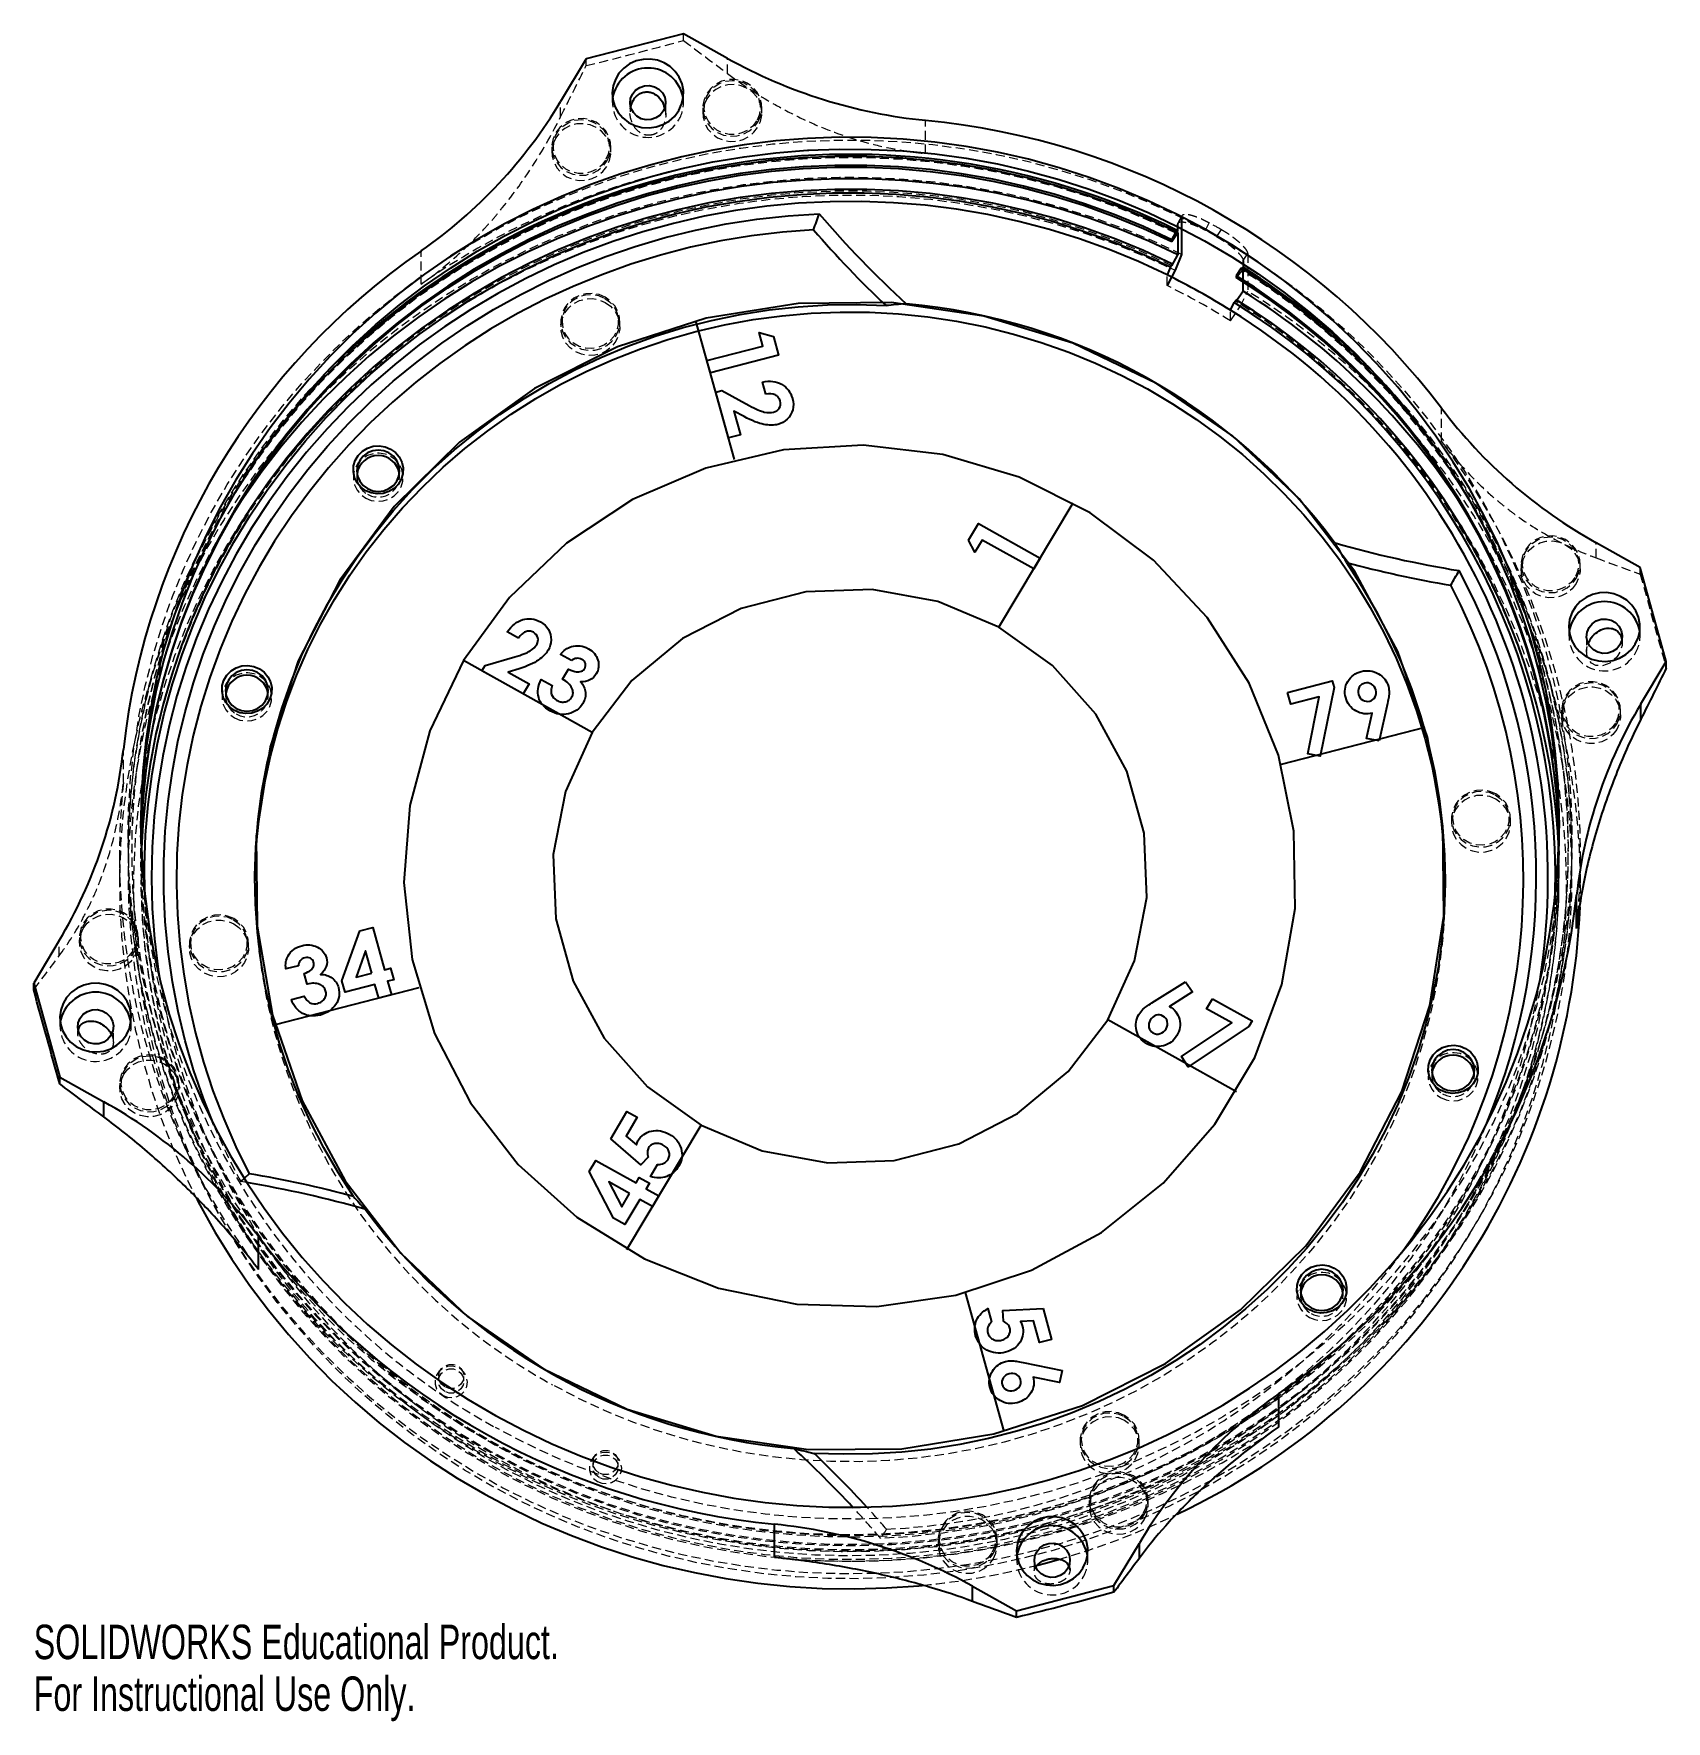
# Model space of a CAD drawing. Header units: millimetres. Extents: x -115 to 115, y -118 to 118.
import ezdxf

# ---------------------------------------------------------------- set-up
doc = ezdxf.new("R2010")
doc.units = ezdxf.units.MM
doc.linetypes.add('HIDDEN', pattern=[1.905, 1.27, -0.635])
doc.styles.add('SLDTEXTSTYLE0', font='TXT', dxfattribs={"width": 0.7})

msp = doc.modelspace()

# ---------------------------------------------------------------- texts
at = {"color": 7, "linetype": 'Continuous', "char_height": 4.8336, "attachment_point": 1, "style": 'SLDTEXTSTYLE0'}
for s, insert in [('SOLIDWORKS Educational Product.', (-114.53, -104.81)), ('For Instructional Use Only.', (-114.53, -112.07))]:
    msp.add_mtext(s, dxfattribs=dict(at, insert=insert))

# ---------------------------------------------------------------- linework, layer by layer
at = {"color": 7, "linetype": 'Continuous', "lineweight": 25}
for p, q in [((-23.37, 118.39), (-37.03, 114.85)), ((-17.18, 114.94), (-23.37, 118.39)), ((-37.03, 114.85), (-40.6, 108.88)), ((46.53, 92.72), (46.53, 87.44)), ((45.17, 89.46), (45.76, 90.58)), ((45.17, 89.22), (45.99, 90.5)), ((45.99, 90.76), (45.76, 90.4)), ((45.76, 90.4), (45.76, 90.58)), ((45.99, 90.76), (45.99, 91.69)), ((45.99, 90.5), (45.99, 87.39)), ((45.17, 89.46), (45.17, 89.22)), ((44.95, 85.67), (44.49, 84.55)), ((45.17, 86.1), (44.95, 85.67)), ((45.17, 85.84), (45.99, 87.39)), ((45.17, 86.1), (45.17, 85.84)), ((46.53, 87.44), (45.63, 85.2)), ((54.9, 85.49), (54.19, 84.43)), ((54.9, 85.3), (55.17, 85.63)), ((55.17, 86.57), (55.17, 85.63)), ((55.17, 82.27), (55.17, 85.38)), ((45.63, 85.2), (44.49, 83.05)), ((54.19, 84.43), (54.19, 84.19)), ((53.37, 79.6), (53.92, 80.67)), ((53.92, 80.67), (54.19, 81.07)), ((55.17, 82.27), (54.19, 80.81)), ((110.87, 43.53), (104.68, 46.98)), ((114.53, 30.34), (110.87, 43.53)), ((110.96, 24.36), (114.53, 30.34)), ((114.53, 29.4), (114.53, 30.34)), ((110.96, 22.23), (110.96, 24.36)), ((101.95, -7.12), (101.95, -2.46)), ((-110.96, -8.83), (-114.53, -14.81)), ((-114.53, -14.81), (-110.87, -28)), ((-114.53, -15.74), (-114.53, -14.81)), ((-110.87, -28), (-104.68, -31.45)), ((-110.87, -28.94), (-110.87, -28)), ((-104.68, -33.58), (-104.68, -31.45)), ((-85.47, -42.65), (-84.28, -41.55)), ((-83, -54.99), (-83, -50.33)), ((60.15, -77.06), (60.15, -72.41)), ((-10.59, -95.37), (-10.59, -90.71)), ((37.03, -99.32), (40.6, -93.35)), ((40.6, -95.48), (40.6, -93.35)), ((17.18, -99.41), (23.37, -102.86)), ((17.18, -101.54), (17.18, -99.41)), ((23.37, -102.86), (37.03, -99.32)), ((37.03, -100.26), (37.03, -99.32)), ((23.37, -103.8), (23.37, -102.86))]:
    msp.add_line(p, q, dxfattribs=at)
at = {"color": 7, "linetype": 'HIDDEN', "lineweight": 18}
for p, q in [((-23.37, 117.45), (-23.37, 118.39)), ((-37.03, 113.92), (-37.03, 114.85)), ((-17.18, 112.81), (-17.18, 114.94)), ((-33.36, 110.01), (-33.36, 108.72)), ((-23.36, 108.72), (-23.36, 110.01)), ((-40.6, 106.75), (-40.6, 108.88)), ((-30.86, 108.72), (-30.86, 107.35)), ((-25.86, 107.03), (-25.86, 108.72)), ((-20.64, 108), (-20.64, 107.27)), ((-12.37, 107.27), (-12.37, 108)), ((10.59, 101.58), (10.59, 106.24)), ((-41.83, 102.52), (-41.83, 101.79)), ((-33.56, 101.79), (-33.56, 102.52)), ((46.53, 92.72), (45.99, 91.69)), ((46.56, 92.84), (46.02, 91.81)), ((49.87, 90.81), (50.41, 91.85)), ((52.08, 90.92), (51.43, 89.94)), ((-60.15, 83.28), (-60.15, 87.93)), ((55.17, 85.38), (54.19, 84.19)), ((54.9, 85.49), (54.9, 85.3)), ((55.17, 86.57), (55.83, 87.54)), ((55.83, 87.54), (55.83, 82.26)), ((44.49, 83.05), (44.49, 84.55)), ((54.19, 80.81), (54.19, 81.07)), ((54.74, 80.12), (55.83, 82.26)), ((53.37, 78.1), (54.74, 80.12)), ((53.37, 78.1), (53.37, 79.6)), ((-40.56, 77.97), (-40.56, 77.25)), ((-32.29, 77.25), (-32.29, 77.97)), ((83, 61.2), (83, 65.86)), ((-69.2, 57.08), (-69.2, 56.3)), ((-63.2, 56.3), (-63.2, 57.08)), ((104.68, 44.85), (104.68, 46.98)), ((94.17, 43.97), (94.17, 43.24)), ((102.44, 43.24), (102.44, 43.97)), ((110.87, 42.59), (110.87, 43.53)), ((100.85, 35.16), (100.85, 33.87)), ((103.35, 33.87), (103.35, 31.72)), ((108.35, 32.96), (108.35, 33.87)), ((110.85, 33.87), (110.85, 35.16)), ((-87.62, 26.25), (-87.62, 25.48)), ((-81.62, 25.48), (-81.62, 26.25)), ((99.85, 23.5), (99.85, 22.78)), ((108.12, 22.78), (108.12, 23.5)), ((-101.95, 13.33), (-101.95, 17.99)), ((-99.5, 7.76), (-99.5, 6.11)), ((84.4, 8.28), (84.4, 7.55)), ((92.67, 7.55), (92.67, 8.28)), ((99.5, 6.11), (99.5, 7.76)), ((-101.3, 5.64), (-101.3, 3.57)), ((101.3, 3.57), (101.3, 5.64)), ((-102.5, 3.11), (-102.5, -0.78)), ((-101.3, 3.31), (-101.3, 0.21)), ((-100.8, 3.83), (-100.8, 3.65)), ((-99.5, 3.83), (-99.5, 3.58)), ((99.5, 3.58), (99.5, 3.83)), ((100.8, 3.65), (100.8, 3.83)), ((101.3, 0.21), (101.3, 3.31)), ((102.5, -0.78), (102.5, 3.11)), ((-99.5, 0.47), (-99.5, 0.21)), ((99.5, 0.21), (99.5, 0.47)), ((-83.5, -0.26), (-83.5, -1.29)), ((83.5, -1.29), (83.5, -0.26)), ((-110.96, -10.96), (-110.96, -8.83)), ((-108.12, -8.39), (-108.12, -9.11)), ((-99.85, -9.11), (-99.85, -8.39)), ((-92.67, -9.21), (-92.67, -9.94)), ((-84.4, -9.94), (-84.4, -9.21)), ((-110.85, -19.63), (-110.85, -20.93)), ((-108.35, -20.93), (-108.35, -21.84)), ((-103.35, -23.08), (-103.35, -20.93)), ((-100.85, -20.93), (-100.85, -19.63)), ((81.62, -27.03), (81.62, -27.81)), ((87.62, -27.81), (87.62, -27.03)), ((-102.44, -28.85), (-102.44, -29.58)), ((-94.17, -29.58), (-94.17, -28.85)), ((-84.62, -42.79), (-85.47, -42.65)), ((63.2, -57.85), (63.2, -58.63)), ((69.2, -58.63), (69.2, -57.85)), ((-57.73, -69.98), (-57.73, -70.62)), ((-54.18, -70.62), (-54.18, -69.98)), ((32.29, -78.9), (32.29, -79.63)), ((40.56, -79.63), (40.56, -78.9)), ((-36.07, -82.05), (-36.07, -82.7)), ((-32.52, -82.7), (-32.52, -82.05)), ((33.56, -87.4), (33.56, -88.12)), ((41.83, -88.12), (41.83, -87.4)), ((12.37, -92.88), (12.37, -93.61)), ((20.64, -93.61), (20.64, -92.88)), ((23.36, -94.48), (23.36, -95.77)), ((33.36, -95.77), (33.36, -94.48)), ((25.86, -95.77), (25.86, -97.46)), ((30.86, -97.14), (30.86, -95.77))]:
    msp.add_line(p, q, dxfattribs=at)
at = {"color": 7, "linetype": 'Continuous'}
for p, q in [((-16.21, 58.64), (-21.61, 78.11)), ((20.88, 35.13), (31.31, 52.59)), ((-36.16, 20.37), (-54.23, 30.45)), ((80.65, 21.08), (60.49, 15.86)), ((-60.49, -15.45), (-80.65, -20.67)), ((54.23, -30.04), (36.16, -19.96)), ((-31.31, -52.18), (-20.88, -34.72)), ((21.61, -77.7), (16.21, -58.22))]:
    msp.add_line(p, q, dxfattribs=at)
at = {"color": 7, "linetype": 'Continuous', "lineweight": 25, "flags": 128}
for points in [[(-24.03, 107.6), (-23.62, 108.49), (-23.4, 109.44), (-23.38, 110.42), (-23.57, 111.38), (-23.95, 112.28), (-24.51, 113.09), (-25.24, 113.78), (-26.09, 114.31), (-27.03, 114.66), (-28.03, 114.83), (-29.04, 114.8), (-30.02, 114.57), (-30.94, 114.15), (-31.75, 113.57), (-32.42, 112.84), (-32.92, 111.99), (-33.24, 111.06), (-33.36, 110.09), (-33.28, 109.12), (-32.99, 108.18), (-32.51, 107.32), (-31.87, 106.57), (-31.08, 105.96), (-30.18, 105.51), (-29.2, 105.25), (-28.19, 105.18), (-27.19, 105.31), (-26.24, 105.64), (-25.37, 106.14), (-24.62, 106.8), (-24.03, 107.6)], [(-26.2, 107.51), (-26.64, 106.97), (-27.22, 106.57), (-27.89, 106.34), (-28.6, 106.31), (-29.29, 106.47), (-29.91, 106.82), (-30.4, 107.32), (-30.73, 107.93), (-30.86, 108.6), (-30.79, 109.29), (-30.53, 109.92), (-30.09, 110.46), (-29.51, 110.86), (-28.84, 111.09), (-28.13, 111.12), (-27.43, 110.96), (-26.82, 110.61), (-26.33, 110.12), (-26, 109.51), (-25.87, 108.83), (-25.93, 108.15), (-26.2, 107.51)], [(-99.5, 6.94), (-99.46, 8.98), (-99.22, 13.29), (-98.79, 17.58), (-98.16, 21.85), (-97.33, 26.09), (-96.3, 30.29), (-95.08, 34.44), (-93.67, 38.53), (-92.07, 42.56), (-90.28, 46.51), (-88.31, 50.38), (-86.17, 54.16), (-83.85, 57.85), (-81.36, 61.43), (-78.71, 64.9), (-75.9, 68.25), (-72.94, 71.48), (-69.83, 74.57), (-66.58, 77.53), (-63.19, 80.34), (-59.68, 83.01), (-56.05, 85.52), (-52.31, 87.87), (-48.46, 90.05), (-44.51, 92.07), (-40.47, 93.91), (-36.35, 95.57), (-32.16, 97.06), (-27.9, 98.36), (-23.59, 99.48), (-19.23, 100.41), (-14.83, 101.14), (-10.4, 101.69), (-5.95, 102.05), (-1.49, 102.21), (2.98, 102.17), (7.44, 101.95), (11.88, 101.53), (16.3, 100.92), (20.69, 100.12), (25.03, 99.13), (29.33, 97.95), (33.56, 96.58), (37.73, 95.04), (41.83, 93.31), (45.83, 91.41), (49.75, 89.34), (53.57, 87.1), (57.27, 84.7), (60.87, 82.14), (64.34, 79.42), (67.68, 76.56), (70.88, 73.56), (73.94, 70.42), (76.86, 67.15), (79.61, 63.76), (82.21, 60.25), (84.64, 56.63), (86.9, 52.91), (88.99, 49.1), (90.9, 45.2), (92.62, 41.22), (94.16, 37.17), (95.51, 33.06), (96.66, 28.89), (97.62, 24.68), (98.39, 20.43), (98.95, 16.15), (99.32, 11.86), (99.49, 7.55), (99.5, 6.94)], [(49.75, 91), (45.83, 93.07), (41.83, 94.97), (37.73, 96.7), (33.56, 98.24), (29.33, 99.6), (25.03, 100.78), (20.69, 101.77), (16.3, 102.58), (11.88, 103.19), (7.44, 103.61), (2.98, 103.83), (-1.49, 103.86), (-5.95, 103.7), (-10.4, 103.35), (-14.83, 102.8), (-19.23, 102.06), (-23.59, 101.13), (-27.9, 100.02), (-32.16, 98.72), (-36.35, 97.23), (-40.47, 95.57), (-44.51, 93.72), (-48.46, 91.71), (-52.31, 89.52), (-56.05, 87.17), (-59.68, 84.67), (-63.19, 82), (-66.58, 79.19), (-69.83, 76.23), (-72.94, 73.14), (-75.9, 69.91), (-78.71, 66.56), (-81.36, 63.09), (-83.85, 59.51), (-86.17, 55.82), (-88.31, 52.04), (-90.28, 48.16), (-92.07, 44.21), (-93.67, 40.19), (-95.08, 36.09), (-96.3, 31.94), (-97.33, 27.75), (-98.16, 23.51), (-98.79, 19.24), (-99.22, 14.95), (-99.46, 10.64), (-99.49, 6.33), (-99.32, 2.02), (-98.95, -2.28), (-98.39, -6.56), (-97.62, -10.81), (-96.66, -15.02), (-95.51, -19.19), (-94.16, -23.3), (-92.62, -27.35), (-90.9, -31.33), (-88.99, -35.23), (-86.9, -39.04), (-84.64, -42.76), (-82.21, -46.38), (-79.61, -49.88), (-76.86, -53.28), (-73.94, -56.55), (-70.88, -59.68), (-67.68, -62.69), (-64.34, -65.55), (-60.87, -68.26), (-57.27, -70.83), (-53.57, -73.23), (-49.75, -75.47), (-45.83, -77.54), (-41.83, -79.44), (-37.73, -81.17), (-33.56, -82.71), (-29.33, -84.08), (-25.03, -85.25), (-20.69, -86.24), (-16.3, -87.05), (-11.88, -87.66), (-7.44, -88.08), (-2.98, -88.3), (1.49, -88.33), (5.95, -88.17), (10.4, -87.82), (14.83, -87.27), (19.23, -86.53), (23.59, -85.6), (27.9, -84.49), (32.16, -83.19), (36.35, -81.7), (40.47, -80.04), (44.51, -78.19), (48.46, -76.18), (52.31, -73.99), (56.05, -71.64), (59.68, -69.14), (63.19, -66.47), (66.58, -63.66), (69.83, -60.7), (72.94, -57.61), (75.9, -54.38), (78.71, -51.03), (81.36, -47.56), (83.85, -43.98), (86.17, -40.29), (88.31, -36.51), (90.28, -32.64), (92.07, -28.68), (93.67, -24.66), (95.08, -20.56), (96.3, -16.42), (97.33, -12.22), (98.16, -7.98), (98.79, -3.71), (99.22, 0.58), (99.46, 4.89), (99.49, 9.2), (99.32, 13.51), (98.95, 17.81), (98.39, 22.09), (97.62, 26.34), (96.66, 30.55), (95.51, 34.72), (94.16, 38.83), (92.62, 42.88), (90.9, 46.86), (88.99, 50.76), (86.9, 54.57), (84.64, 58.29), (82.21, 61.91), (79.61, 65.41), (76.86, 68.81), (73.94, 72.07), (70.88, 75.21), (67.68, 78.22), (64.34, 81.08), (60.87, 83.79), (57.27, 86.36), (53.57, 88.76), (49.75, 91)], [(45.17, 89.46), (41.16, 91.33), (37.06, 93.02), (32.89, 94.54), (28.66, 95.87), (24.36, 97.01), (20.02, 97.97), (15.64, 98.75), (11.23, 99.33), (6.79, 99.72), (2.34, 99.91), (-2.11, 99.92), (-6.56, 99.73), (-11, 99.35), (-15.42, 98.78), (-19.8, 98.02), (-24.14, 97.07), (-28.44, 95.93), (-32.68, 94.61), (-36.85, 93.1), (-40.95, 91.42), (-44.97, 89.56), (-48.9, 87.53), (-52.73, 85.34), (-56.45, 82.97), (-60.06, 80.46), (-63.55, 77.78), (-66.91, 74.96), (-70.14, 72), (-73.23, 68.9), (-76.17, 65.66), (-78.96, 62.31), (-81.59, 58.84), (-84.06, 55.25), (-86.36, 51.57), (-88.48, 47.79), (-90.43, 43.92), (-92.2, 39.97), (-93.78, 35.95), (-95.17, 31.86), (-96.38, 27.72), (-97.39, 23.53), (-98.2, 19.3), (-98.82, 15.04), (-99.24, 10.75), (-99.46, 6.46), (-99.48, 5.8)], [(-99.48, 5.67), (-99.46, 6.21), (-99.24, 10.5), (-98.82, 14.79), (-98.2, 19.05), (-97.39, 23.28), (-96.38, 27.47), (-95.17, 31.61), (-93.78, 35.7), (-92.2, 39.72), (-90.43, 43.67), (-88.48, 47.54), (-86.36, 51.32), (-84.06, 55.01), (-81.59, 58.59), (-78.96, 62.06), (-76.17, 65.42), (-73.23, 68.65), (-70.14, 71.75), (-66.91, 74.71), (-63.55, 77.53), (-60.06, 80.21), (-56.45, 82.73), (-52.73, 85.09), (-48.9, 87.29), (-44.97, 89.32), (-40.95, 91.17), (-36.85, 92.86), (-32.68, 94.36), (-28.44, 95.68), (-24.14, 96.82), (-19.8, 97.77), (-15.42, 98.53), (-11, 99.1), (-6.56, 99.48), (-2.11, 99.67), (2.34, 99.66), (6.79, 99.47), (11.23, 99.08), (15.64, 98.5), (20.02, 97.73), (24.36, 96.77), (28.66, 95.62), (32.89, 94.29), (37.06, 92.77), (41.16, 91.08), (45.17, 89.22)], [(45.76, 90.58), (41.7, 92.48), (37.55, 94.19), (33.32, 95.72), (29.03, 97.07), (24.68, 98.23), (20.28, 99.2), (15.84, 99.99), (11.37, 100.57), (6.88, 100.97), (2.37, 101.17), (-2.14, 101.17), (-6.65, 100.98), (-11.14, 100.6), (-15.62, 100.02), (-20.06, 99.25), (-24.46, 98.29), (-28.81, 97.13), (-33.11, 95.79), (-37.33, 94.27), (-41.49, 92.57), (-45.56, 90.68), (-49.54, 88.63), (-53.42, 86.4), (-57.19, 84.01), (-60.85, 81.46), (-64.38, 78.75), (-67.79, 75.89), (-71.06, 72.89), (-74.19, 69.75), (-77.17, 66.47), (-79.99, 63.07), (-82.66, 59.56), (-83.55, 58.3)], [(45.99, 87.39), (41.93, 89.28), (37.79, 90.99), (33.58, 92.52), (29.3, 93.87), (24.96, 95.04), (20.58, 96.02), (16.15, 96.8), (11.69, 97.4), (7.21, 97.81), (2.71, 98.02), (-1.79, 98.04), (-6.29, 97.87), (-10.78, 97.5), (-15.24, 96.94), (-19.68, 96.19), (-24.07, 95.25), (-28.42, 94.12), (-32.72, 92.81), (-36.94, 91.32), (-41.1, 89.64), (-45.17, 87.79), (-49.16, 85.76), (-53.04, 83.57), (-56.83, 81.21), (-60.5, 78.69), (-64.05, 76.02), (-67.47, 73.19), (-70.76, 70.23), (-73.91, 67.12), (-76.92, 63.88), (-79.77, 60.52), (-82.47, 57.03), (-85, 53.44), (-86.04, 51.86)], [(45.17, 86.1), (41.16, 87.97), (37.06, 89.66), (32.89, 91.17), (28.66, 92.5), (24.36, 93.65), (20.02, 94.61), (15.64, 95.38), (11.23, 95.96), (6.79, 96.35), (2.34, 96.55), (-2.11, 96.55), (-6.56, 96.37), (-11, 95.99), (-15.42, 95.41), (-19.8, 94.65), (-24.14, 93.7), (-28.44, 92.57), (-32.68, 91.24), (-36.85, 89.74), (-40.95, 88.06), (-44.97, 86.2), (-48.9, 84.17), (-52.73, 81.97), (-56.45, 79.61), (-60.06, 77.09), (-63.55, 74.42), (-66.91, 71.6), (-70.14, 68.63), (-73.23, 65.53), (-76.17, 62.3), (-78.96, 58.94), (-81.59, 55.47), (-84.06, 51.89), (-86.36, 48.2), (-88.48, 44.42), (-90.43, 40.55), (-92.2, 36.6), (-93.78, 32.58), (-95.17, 28.5), (-96.38, 24.35), (-97.39, 20.16), (-98.2, 15.93), (-98.82, 11.67), (-99.24, 7.39), (-99.43, 4.12)], [(-98.96, -2.23), (-98.99, 1.67), (-98.84, 5.98), (-98.48, 10.28), (-97.92, 14.56), (-97.16, 18.81), (-96.21, 23.02), (-95.06, 27.19), (-93.71, 31.3), (-92.18, 35.35), (-90.46, 39.33), (-88.55, 43.23), (-86.46, 47.04), (-84.2, 50.76), (-81.77, 54.37), (-79.17, 57.88), (-76.41, 61.27), (-73.5, 64.53), (-70.43, 67.67), (-67.22, 70.67), (-63.88, 73.52), (-60.4, 76.23), (-56.8, 78.78), (-53.09, 81.18), (-49.27, 83.41), (-45.35, 85.47), (-41.34, 87.36), (-37.24, 89.07), (-33.06, 90.6), (-28.82, 91.95), (-24.53, 93.11), (-20.18, 94.09), (-15.79, 94.87), (-11.36, 95.46), (-6.92, 95.86), (-2.46, 96.06), (2.01, 96.07), (6.47, 95.89), (10.91, 95.51), (15.34, 94.94), (19.73, 94.17), (24.08, 93.22), (28.39, 92.08), (32.64, 90.75), (36.82, 89.23), (40.92, 87.54), (44.95, 85.67)], [(44.49, 84.55), (40.48, 86.42), (36.38, 88.1), (32.21, 89.61), (27.98, 90.93), (23.68, 92.06), (19.34, 93.01), (14.96, 93.76), (10.54, 94.32), (6.11, 94.68), (1.66, 94.85), (-2.79, 94.83), (-7.24, 94.61), (-11.67, 94.19), (-16.08, 93.59), (-20.45, 92.78), (-24.78, 91.79), (-29.06, 90.61), (-33.28, 89.24), (-37.43, 87.69), (-41.51, 85.96), (-45.5, 84.05), (-49.39, 81.97), (-53.18, 79.72), (-56.87, 77.3), (-60.43, 74.73), (-63.88, 72), (-67.18, 69.12), (-70.36, 66.1), (-73.38, 62.95), (-76.26, 59.67), (-78.97, 56.26), (-81.53, 52.74), (-83.91, 49.11), (-86.12, 45.38), (-88.16, 41.55), (-90.01, 37.64), (-91.68, 33.65), (-93.16, 29.6), (-94.44, 25.48), (-95.53, 21.31), (-96.43, 17.1), (-97.12, 12.85), (-97.62, 8.58), (-97.91, 4.29), (-98, -0.01), (-97.89, -4.31), (-97.57, -8.6), (-97.06, -12.87), (-96.84, -14.3)], [(-89.27, -34.69), (-90.72, -31), (-92.1, -26.98), (-93.28, -22.9), (-94.27, -18.77), (-95.07, -14.6), (-95.67, -10.4), (-96.07, -6.18), (-96.27, -1.95), (-96.28, 2.29), (-96.08, 6.52), (-95.68, 10.74), (-95.08, 14.94), (-94.29, 19.11), (-93.3, 23.24), (-92.12, 27.32), (-90.74, 31.34), (-89.18, 35.31), (-87.43, 39.19), (-85.5, 43), (-83.4, 46.72), (-81.12, 50.34), (-78.67, 53.85), (-76.06, 57.26), (-73.29, 60.55), (-70.37, 63.71), (-67.3, 66.74), (-64.09, 69.63), (-60.75, 72.38), (-57.29, 74.98), (-53.7, 77.42), (-50, 79.7), (-46.2, 81.82), (-42.31, 83.77), (-38.32, 85.54), (-34.26, 87.14), (-30.12, 88.56), (-25.93, 89.79), (-21.68, 90.84), (-17.38, 91.7), (-13.05, 92.37), (-8.69, 92.85), (-4.31, 93.13)], [(-5.12, 90.89), (-9.47, 90.56), (-13.8, 90.04), (-18.1, 89.33), (-22.37, 88.43), (-26.58, 87.34), (-30.74, 86.06), (-34.83, 84.59), (-38.85, 82.95), (-42.79, 81.13), (-46.63, 79.13), (-50.38, 76.97), (-54.01, 74.64), (-57.54, 72.15), (-60.94, 69.51), (-64.21, 66.72), (-67.34, 63.78), (-70.33, 60.71), (-73.17, 57.51), (-75.85, 54.18), (-78.37, 50.74), (-80.73, 47.19), (-82.91, 43.54), (-84.91, 39.8), (-86.74, 35.97), (-88.38, 32.06), (-89.83, 28.09), (-91.09, 24.05), (-92.15, 19.96), (-93.02, 15.83), (-93.69, 11.67), (-94.16, 7.48), (-94.43, 3.27), (-94.5, -0.95), (-94.36, -5.16), (-94.03, -9.36), (-93.49, -13.55), (-92.76, -17.7), (-91.83, -21.82), (-90.7, -25.89), (-89.38, -29.91), (-87.86, -33.86), (-86.16, -37.75), (-84.28, -41.55)], [(-69.65, -44.74), (-71.83, -41.38), (-73.84, -37.91), (-75.67, -34.36), (-77.32, -30.72), (-78.77, -27.01), (-80.04, -23.23), (-81.12, -19.4), (-81.99, -15.52), (-82.67, -11.6), (-83.15, -7.66), (-83.42, -3.7), (-83.5, 0.27), (-83.37, 4.24), (-83.04, 8.2), (-82.51, 12.14), (-81.78, 16.05), (-80.85, 19.91), (-79.72, 23.73), (-78.4, 27.49), (-76.89, 31.19), (-75.2, 34.8), (-73.32, 38.34), (-71.26, 41.78), (-69.04, 45.11), (-66.64, 48.34), (-64.08, 51.45), (-61.37, 54.43), (-58.51, 57.28), (-55.51, 60), (-52.37, 62.56), (-49.11, 64.97), (-45.72, 67.23), (-42.23, 69.32), (-38.63, 71.25), (-34.94, 72.99), (-31.17, 74.57), (-27.32, 75.96), (-23.4, 77.16), (-19.43, 78.18), (-15.41, 79.01), (-11.35, 79.65), (-7.26, 80.09), (-3.16, 80.34), (0.95, 80.39), (5.06, 80.25)], [(-83.5, -0.78), (-83.46, 1.34), (-83.22, 5.3), (-82.79, 9.23), (-82.15, 13.14), (-81.32, 17.02), (-80.29, 20.85), (-79.07, 24.63), (-77.66, 28.35), (-76.06, 31.99), (-74.27, 35.56), (-72.31, 39.03), (-70.18, 42.41), (-67.87, 45.69), (-65.4, 48.85), (-62.78, 51.89), (-60, 54.8), (-57.08, 57.57), (-54.02, 60.21), (-50.83, 62.69), (-47.52, 65.03), (-44.09, 67.2), (-40.56, 69.21), (-36.93, 71.04), (-33.21, 72.71), (-29.41, 74.19), (-25.54, 75.49), (-21.61, 76.61), (-17.63, 77.54), (-13.6, 78.28), (-9.54, 78.83), (-5.46, 79.19), (-1.37, 79.35), (2.73, 79.32), (6.82, 79.09), (10.9, 78.67), (14.95, 78.06), (18.96, 77.25), (22.93, 76.26), (26.84, 75.08), (30.69, 73.72), (34.46, 72.17), (38.15, 70.45), (41.75, 68.56), (45.25, 66.49), (48.64, 64.27), (51.91, 61.88), (55.06, 59.35), (58.07, 56.66), (60.94, 53.84), (63.67, 50.89), (66.25, 47.81), (68.66, 44.61), (70.91, 41.3), (72.99, 37.89), (74.89, 34.38), (76.61, 30.79), (78.15, 27.12), (79.5, 23.38), (80.65, 19.58), (81.62, 15.73), (82.38, 11.84), (82.95, 7.92), (83.32, 3.98), (83.49, 0.03), (83.5, -0.78)], [(-64.45, 60.13), (-63.77, 59.64), (-63.24, 59.01), (-62.88, 58.27), (-62.71, 57.48), (-62.74, 56.66), (-62.98, 55.88), (-63.4, 55.17), (-63.98, 54.59), (-64.7, 54.15), (-65.5, 53.89), (-66.34, 53.83), (-67.17, 53.96), (-67.95, 54.28), (-68.62, 54.77), (-69.15, 55.4), (-69.52, 56.13), (-69.68, 56.93), (-69.65, 57.75), (-69.42, 58.53), (-68.99, 59.24), (-68.41, 59.82), (-67.7, 60.26), (-66.9, 60.52), (-66.06, 60.58), (-65.22, 60.45), (-64.45, 60.13)], [(-64.7, 59.58), (-65.42, 59.87), (-66.2, 59.97), (-66.97, 59.87), (-67.7, 59.58), (-68.32, 59.12), (-68.79, 58.52), (-69.09, 57.83), (-69.2, 57.08), (-69.09, 56.33), (-68.79, 55.63), (-68.32, 55.03), (-67.7, 54.57), (-66.97, 54.28), (-66.2, 54.18), (-65.42, 54.28), (-64.7, 54.57), (-64.07, 55.03), (-63.6, 55.63), (-63.3, 56.33), (-63.2, 57.08), (-63.3, 57.83), (-63.6, 58.52), (-64.07, 59.12), (-64.7, 59.58)], [(69.65, 44.23), (71.83, 40.86), (73.84, 37.4), (75.67, 33.84), (77.32, 30.2), (78.77, 26.49), (80.04, 22.71), (81.12, 18.88), (81.99, 15), (82.67, 11.08), (83.15, 7.14), (83.42, 3.18), (83.5, -0.79), (83.37, -4.76), (83.04, -8.72), (82.51, -12.66), (81.78, -16.56), (80.85, -20.43), (79.72, -24.25), (78.4, -28.01), (76.89, -31.71), (75.2, -35.32), (73.32, -38.85), (71.26, -42.29), (69.04, -45.63), (66.64, -48.86), (64.08, -51.97), (61.37, -54.95), (58.51, -57.8), (55.51, -60.51), (52.37, -63.08), (49.11, -65.49), (45.72, -67.75), (42.23, -69.84), (38.63, -71.76), (34.94, -73.51), (31.17, -75.08), (27.32, -76.48), (23.4, -77.68), (19.43, -78.7), (15.41, -79.53), (11.35, -80.17), (7.26, -80.61), (3.16, -80.86), (-0.95, -80.91), (-5.06, -80.77)], [(110.18, 32.75), (110.6, 33.64), (110.82, 34.59), (110.83, 35.57), (110.65, 36.53), (110.26, 37.43), (109.7, 38.24), (108.98, 38.93), (108.13, 39.46), (107.19, 39.82), (106.19, 39.98), (105.18, 39.95), (104.2, 39.72), (103.28, 39.3), (102.47, 38.72), (101.8, 37.99), (101.29, 37.14), (100.97, 36.21), (100.85, 35.24), (100.94, 34.27), (101.22, 33.33), (101.7, 32.47), (102.35, 31.72), (103.14, 31.11), (104.04, 30.66), (105.01, 30.4), (106.02, 30.33), (107.02, 30.47), (107.98, 30.79), (108.85, 31.29), (109.59, 31.95), (110.18, 32.75)], [(108.02, 32.66), (107.58, 32.12), (107, 31.72), (106.33, 31.5), (105.61, 31.46), (104.92, 31.63), (104.31, 31.97), (103.82, 32.47), (103.49, 33.08), (103.36, 33.75), (103.42, 34.44), (103.69, 35.07), (104.13, 35.61), (104.71, 36.01), (105.38, 36.24), (106.09, 36.27), (106.78, 36.11), (107.4, 35.77), (107.89, 35.27), (108.21, 34.66), (108.35, 33.98), (108.28, 33.3), (108.02, 32.66)], [(-82.87, 29.31), (-82.19, 28.82), (-81.66, 28.19), (-81.3, 27.45), (-81.13, 26.66), (-81.16, 25.84), (-81.4, 25.06), (-81.82, 24.35), (-82.4, 23.76), (-83.12, 23.33), (-83.92, 23.07), (-84.76, 23.01), (-85.59, 23.14), (-86.37, 23.46), (-87.04, 23.95), (-87.58, 24.58), (-87.94, 25.31), (-88.11, 26.11), (-88.07, 26.93), (-87.84, 27.71), (-87.42, 28.41), (-86.83, 29), (-86.12, 29.44), (-85.32, 29.7), (-84.48, 29.76), (-83.64, 29.63), (-82.87, 29.31)], [(-83.12, 28.76), (-83.84, 29.05), (-84.62, 29.15), (-85.39, 29.05), (-86.12, 28.76), (-86.74, 28.3), (-87.22, 27.7), (-87.52, 27), (-87.62, 26.25), (-87.52, 25.5), (-87.22, 24.81), (-86.74, 24.21), (-86.12, 23.74), (-85.39, 23.46), (-84.62, 23.36), (-83.84, 23.46), (-83.12, 23.74), (-82.5, 24.21), (-82.02, 24.81), (-81.72, 25.5), (-81.62, 26.25), (-81.72, 27), (-82.02, 27.7), (-82.5, 28.3), (-83.12, 28.76)], [(-101.52, -22.05), (-101.11, -21.16), (-100.89, -20.2), (-100.87, -19.22), (-101.06, -18.26), (-101.44, -17.36), (-102, -16.55), (-102.73, -15.86), (-103.57, -15.33), (-104.52, -14.98), (-105.51, -14.81), (-106.53, -14.85), (-107.51, -15.08), (-108.43, -15.49), (-109.24, -16.08), (-109.91, -16.81), (-110.41, -17.65), (-110.73, -18.58), (-110.85, -19.55), (-110.77, -20.52), (-110.48, -21.46), (-110, -22.32), (-109.36, -23.08), (-108.57, -23.69), (-107.67, -24.13), (-106.69, -24.39), (-105.68, -24.46), (-104.68, -24.33), (-103.73, -24), (-102.86, -23.5), (-102.11, -22.84), (-101.52, -22.05)], [(-103.69, -22.13), (-104.13, -22.67), (-104.71, -23.07), (-105.38, -23.3), (-106.09, -23.33), (-106.78, -23.17), (-107.4, -22.82), (-107.89, -22.33), (-108.21, -21.72), (-108.35, -21.04), (-108.28, -20.36), (-108.02, -19.72), (-107.58, -19.18), (-107, -18.78), (-106.33, -18.55), (-105.61, -18.52), (-104.92, -18.68), (-104.31, -19.03), (-103.82, -19.53), (-103.49, -20.14), (-103.36, -20.81), (-103.42, -21.5), (-103.69, -22.13)], [(86.37, -23.97), (87.04, -24.46), (87.58, -25.09), (87.94, -25.83), (88.11, -26.63), (88.07, -27.44), (87.84, -28.23), (87.42, -28.93), (86.83, -29.52), (86.12, -29.96), (85.32, -30.21), (84.48, -30.28), (83.64, -30.15), (82.87, -29.83), (82.19, -29.34), (81.66, -28.71), (81.3, -27.97), (81.13, -27.17), (81.16, -26.36), (81.4, -25.58), (81.82, -24.87), (82.4, -24.28), (83.12, -23.85), (83.92, -23.59), (84.76, -23.52), (85.59, -23.65), (86.37, -23.97)], [(86.12, -24.52), (85.39, -24.23), (84.62, -24.13), (83.84, -24.23), (83.12, -24.52), (82.5, -24.98), (82.02, -25.58), (81.72, -26.28), (81.62, -27.03), (81.72, -27.78), (82.02, -28.48), (82.5, -29.08), (83.12, -29.54), (83.84, -29.83), (84.62, -29.93), (85.39, -29.83), (86.12, -29.54), (86.74, -29.08), (87.22, -28.48), (87.52, -27.78), (87.62, -27.03), (87.52, -26.28), (87.22, -25.58), (86.74, -24.98), (86.12, -24.52)], [(-91.66, -45.1), (-91.22, -45.92), (-89.07, -49.77), (-86.75, -53.51), (-84.26, -57.16), (-81.6, -60.7), (-78.78, -64.11), (-75.81, -67.41), (-72.69, -70.58), (-69.44, -73.61), (-66.04, -76.49), (-62.52, -79.23), (-58.88, -81.82), (-55.12, -84.25), (-51.25, -86.52), (-47.28, -88.62), (-43.23, -90.55), (-39.08, -92.3), (-34.86, -93.88), (-30.58, -95.28), (-26.23, -96.49), (-21.84, -97.51), (-17.4, -98.35), (-12.92, -98.99), (-8.42, -99.45), (-3.91, -99.71), (0.61, -99.78), (5.13, -99.66), (9.65, -99.34), (10.17, -99.3)], [(67.95, -54.79), (68.62, -55.28), (69.15, -55.92), (69.52, -56.65), (69.68, -57.45), (69.65, -58.26), (69.42, -59.05), (68.99, -59.75), (68.41, -60.34), (67.7, -60.78), (66.9, -61.03), (66.06, -61.1), (65.22, -60.97), (64.45, -60.65), (63.77, -60.16), (63.24, -59.53), (62.88, -58.79), (62.71, -57.99), (62.74, -57.18), (62.98, -56.4), (63.4, -55.69), (63.98, -55.1), (64.7, -54.67), (65.5, -54.41), (66.34, -54.34), (67.17, -54.47), (67.95, -54.79)], [(67.7, -55.34), (66.97, -55.05), (66.2, -54.95), (65.42, -55.05), (64.7, -55.34), (64.07, -55.8), (63.6, -56.4), (63.3, -57.1), (63.2, -57.85), (63.3, -58.6), (63.6, -59.3), (64.07, -59.9), (64.7, -60.36), (65.42, -60.65), (66.2, -60.75), (66.97, -60.65), (67.7, -60.36), (68.32, -59.9), (68.79, -59.3), (69.09, -58.6), (69.2, -57.85), (69.09, -57.1), (68.79, -56.4), (68.32, -55.8), (67.7, -55.34)], [(32.69, -96.9), (33.11, -96), (33.33, -95.05), (33.35, -94.07), (33.16, -93.11), (32.78, -92.21), (32.21, -91.4), (31.49, -90.71), (30.64, -90.18), (29.7, -89.83), (28.7, -89.66), (27.69, -89.7), (26.71, -89.92), (25.79, -90.34), (24.98, -90.92), (24.31, -91.66), (23.8, -92.5), (23.48, -93.43), (23.36, -94.4), (23.45, -95.37), (23.74, -96.31), (24.21, -97.17), (24.86, -97.92), (25.65, -98.54), (26.55, -98.98), (27.52, -99.24), (28.53, -99.31), (29.53, -99.18), (30.49, -98.85), (31.36, -98.35), (32.1, -97.69), (32.69, -96.9)], [(30.53, -96.98), (30.09, -97.52), (29.51, -97.92), (28.84, -98.15), (28.13, -98.18), (27.43, -98.02), (26.82, -97.67), (26.33, -97.18), (26, -96.56), (25.87, -95.89), (25.93, -95.21), (26.2, -94.57), (26.64, -94.03), (27.22, -93.63), (27.89, -93.4), (28.6, -93.37), (29.29, -93.53), (29.91, -93.88), (30.4, -94.37), (30.73, -94.99), (30.86, -95.66), (30.79, -96.34), (30.53, -96.98)], [(26.34, -96.46), (27.42, -96.18), (29.27, -95.66)]]:
    msp.add_lwpolyline(points, dxfattribs=at)
at = {"color": 7, "linetype": 'HIDDEN', "lineweight": 18, "flags": 128}
for points in [[(-12.93, 106), (-12.56, 106.82), (-12.39, 107.7), (-12.42, 108.59), (-12.66, 109.46), (-13.09, 110.25), (-13.7, 110.93), (-14.44, 111.46), (-15.29, 111.82), (-16.2, 111.98), (-17.13, 111.95), (-18.02, 111.72), (-18.84, 111.3), (-19.54, 110.72), (-20.09, 110), (-20.46, 109.18), (-20.63, 108.3), (-20.6, 107.4), (-20.36, 106.54), (-19.93, 105.75), (-19.32, 105.07), (-18.58, 104.54), (-17.73, 104.18), (-16.82, 104.02), (-15.89, 104.05), (-15, 104.28), (-14.18, 104.7), (-13.48, 105.28), (-12.93, 106)], [(-13.1, 106.15), (-13.65, 105.44), (-14.35, 104.87), (-15.16, 104.48), (-16.05, 104.27), (-16.97, 104.27), (-17.86, 104.48), (-18.67, 104.87), (-19.37, 105.44), (-19.92, 106.15), (-20.28, 106.96), (-20.44, 107.83), (-20.38, 108.71), (-20.12, 109.56), (-19.67, 110.32), (-19.04, 110.96), (-18.28, 111.45), (-17.42, 111.75), (-16.51, 111.85), (-15.6, 111.75), (-14.74, 111.45), (-13.98, 110.96), (-13.35, 110.32), (-12.9, 109.56), (-12.63, 108.71), (-12.58, 107.83), (-12.74, 106.96), (-13.1, 106.15)], [(-20.09, 109.27), (-20.46, 108.45), (-20.63, 107.57), (-20.6, 106.68), (-20.36, 105.81), (-19.93, 105.02), (-19.32, 104.35), (-18.58, 103.81), (-17.73, 103.46), (-16.82, 103.29), (-15.89, 103.32), (-15, 103.56), (-14.18, 103.97), (-13.48, 104.56), (-12.93, 105.28), (-12.56, 106.1), (-12.39, 106.98), (-12.42, 107.87), (-12.66, 108.73), (-13.09, 109.52), (-13.7, 110.2), (-14.44, 110.73), (-15.29, 111.09), (-16.2, 111.26), (-17.13, 111.22), (-18.02, 110.99), (-18.84, 110.57), (-19.54, 109.99), (-20.09, 109.27)], [(-34.11, 100.52), (-33.74, 101.34), (-33.57, 102.22), (-33.61, 103.11), (-33.85, 103.97), (-34.28, 104.77), (-34.88, 105.44), (-35.63, 105.97), (-36.48, 106.33), (-37.39, 106.5), (-38.31, 106.46), (-39.21, 106.23), (-40.02, 105.82), (-40.73, 105.23), (-41.28, 104.51), (-41.65, 103.69), (-41.82, 102.81), (-41.78, 101.92), (-41.54, 101.06), (-41.11, 100.27), (-40.51, 99.59), (-39.76, 99.06), (-38.91, 98.7), (-38, 98.53), (-37.08, 98.57), (-36.18, 98.8), (-35.37, 99.22), (-34.66, 99.8), (-34.11, 100.52)], [(-41.28, 103.79), (-41.65, 102.97), (-41.82, 102.09), (-41.78, 101.2), (-41.54, 100.33), (-41.11, 99.54), (-40.51, 98.86), (-39.76, 98.33), (-38.91, 97.97), (-38, 97.81), (-37.08, 97.84), (-36.18, 98.07), (-35.37, 98.49), (-34.66, 99.07), (-34.11, 99.79), (-33.74, 100.61), (-33.57, 101.49), (-33.61, 102.39), (-33.85, 103.25), (-34.28, 104.04), (-34.88, 104.72), (-35.63, 105.25), (-36.48, 105.61), (-37.39, 105.77), (-38.31, 105.74), (-39.21, 105.51), (-40.02, 105.09), (-40.73, 104.51), (-41.28, 103.79)], [(-34.29, 100.67), (-34.83, 99.96), (-35.53, 99.39), (-36.35, 99), (-37.24, 98.79), (-38.15, 98.79), (-39.04, 99), (-39.86, 99.39), (-40.56, 99.96), (-41.1, 100.67), (-41.46, 101.48), (-41.62, 102.35), (-41.57, 103.23), (-41.31, 104.07), (-40.85, 104.84), (-40.22, 105.48), (-39.46, 105.96), (-38.6, 106.27), (-37.69, 106.37), (-36.79, 106.27), (-35.93, 105.96), (-35.17, 105.48), (-34.54, 104.84), (-34.08, 104.07), (-33.82, 103.23), (-33.77, 102.35), (-33.92, 101.48), (-34.29, 100.67)], [(51.43, 89.94), (55.26, 87.65), (58.97, 85.2), (62.57, 82.59), (66.05, 79.83), (69.4, 76.92), (72.61, 73.88), (75.67, 70.69), (78.59, 67.38), (81.35, 63.95), (83.95, 60.4), (86.39, 56.74), (88.65, 52.99), (90.74, 49.14), (92.65, 45.2), (94.38, 41.19), (95.92, 37.1), (97.27, 32.95), (98.43, 28.75), (99.4, 24.51), (100.17, 20.22), (100.74, 15.91), (101.11, 11.58), (101.29, 7.23), (101.26, 2.89), (101.03, -1.45), (100.61, -5.78), (99.98, -10.09), (99.16, -14.36), (98.14, -18.6), (96.93, -22.78), (95.53, -26.92), (93.94, -30.98), (92.16, -34.98), (90.2, -38.89), (88.06, -42.72), (85.75, -46.45), (83.27, -50.08), (80.63, -53.59), (77.82, -56.99), (74.87, -60.27), (71.76, -63.42), (68.51, -66.43), (65.13, -69.3), (61.62, -72.02), (57.99, -74.59), (54.24, -77), (50.39, -79.24), (46.44, -81.32), (42.39, -83.23), (38.26, -84.96), (34.06, -86.51), (29.79, -87.88), (25.46, -89.07), (21.08, -90.06), (16.65, -90.87), (12.2, -91.49), (7.72, -91.92), (3.22, -92.16), (-1.28, -92.2), (-5.77, -92.05), (-10.26, -91.7), (-14.73, -91.17), (-19.16, -90.44), (-23.56, -89.52), (-27.92, -88.42), (-32.22, -87.13), (-36.45, -85.65), (-40.61, -84), (-44.69, -82.17), (-48.69, -80.16), (-52.59, -77.99), (-56.38, -75.65), (-60.06, -73.15), (-63.63, -70.5), (-67.07, -67.69), (-70.37, -64.74), (-73.54, -61.65), (-76.56, -58.43), (-79.43, -55.08), (-82.15, -51.61), (-84.7, -48.03), (-87.08, -44.35), (-89.3, -40.56), (-91.33, -36.68), (-93.19, -32.72), (-94.86, -28.69), (-96.35, -24.58), (-97.64, -20.42), (-98.74, -16.2), (-99.65, -11.94), (-100.36, -7.65), (-100.87, -3.33), (-101.19, 1.01), (-101.3, 5.35), (-101.21, 9.7), (-100.93, 14.04), (-100.44, 18.36), (-99.76, 22.66), (-98.88, 26.92), (-97.8, 31.14), (-96.53, 35.31), (-95.07, 39.42), (-93.42, 43.47), (-91.59, 47.44), (-89.58, 51.33), (-87.39, 55.13), (-85.03, 58.83), (-82.5, 62.43), (-79.8, 65.91), (-76.95, 69.27), (-73.95, 72.51), (-70.8, 75.62), (-67.52, 78.59), (-64.09, 81.41), (-60.55, 84.09), (-56.88, 86.61), (-53.1, 88.97), (-49.22, 91.17), (-45.23, 93.19), (-41.16, 95.05), (-37.01, 96.73), (-32.79, 98.22), (-28.5, 99.54), (-24.15, 100.67), (-19.76, 101.61), (-15.32, 102.36), (-10.86, 102.93), (-6.37, 103.3), (-1.88, 103.47), (2.62, 103.46), (7.12, 103.25), (11.6, 102.85), (16.06, 102.25), (20.49, 101.47), (24.87, 100.5), (29.21, 99.33), (33.49, 97.99), (37.7, 96.46), (41.84, 94.75), (45.9, 92.87), (49.87, 90.81)], [(45.99, 90.5), (41.93, 92.38), (37.79, 94.1), (33.58, 95.63), (29.3, 96.98), (24.96, 98.14), (20.58, 99.12), (16.15, 99.91), (11.69, 100.51), (7.21, 100.91), (2.71, 101.13), (-1.79, 101.15), (-6.29, 100.97), (-10.78, 100.61), (-15.24, 100.05), (-19.68, 99.3), (-24.07, 98.36), (-28.42, 97.23), (-32.72, 95.92), (-36.94, 94.42), (-41.1, 92.75), (-45.17, 90.89), (-49.16, 88.87), (-53.04, 86.67), (-56.83, 84.32), (-60.5, 81.8), (-64.05, 79.12), (-67.47, 76.3), (-70.76, 73.33), (-73.91, 70.22), (-76.92, 66.99), (-79.77, 63.62), (-82.47, 60.14), (-85, 56.54), (-87.36, 52.84), (-89.56, 49.04), (-91.57, 45.15), (-93.41, 41.18), (-95.06, 37.14), (-96.52, 33.02), (-97.79, 28.85), (-98.87, 24.63), (-99.75, 20.36), (-100.44, 16.07), (-100.92, 11.74), (-101.21, 7.4), (-101.3, 3.05), (-101.19, -1.29), (-100.88, -5.63), (-100.36, -9.95), (-99.66, -14.25), (-98.75, -18.51), (-97.65, -22.72), (-96.35, -26.89), (-94.87, -30.99), (-93.2, -35.03), (-91.34, -38.99), (-89.3, -42.87), (-87.09, -46.66), (-84.71, -50.35), (-82.15, -53.93), (-79.44, -57.4), (-76.57, -60.75), (-73.55, -63.97), (-70.38, -67.06), (-67.07, -70.02), (-63.63, -72.82), (-60.07, -75.48), (-56.38, -77.98), (-52.59, -80.32), (-48.69, -82.49), (-44.69, -84.5), (-40.61, -86.33), (-36.45, -87.98), (-32.21, -89.46), (-27.91, -90.75), (-23.56, -91.85), (-19.15, -92.77), (-14.72, -93.5), (-10.25, -94.03), (-5.76, -94.38), (-1.26, -94.53), (3.24, -94.49), (7.74, -94.25), (12.22, -93.82), (16.68, -93.2), (21.1, -92.39), (25.48, -91.39), (29.81, -90.2), (34.08, -88.83), (38.29, -87.28), (42.42, -85.54), (46.46, -83.64), (50.42, -81.55), (54.27, -79.31), (58.02, -76.9), (61.65, -74.33), (65.16, -71.6), (68.55, -68.73), (71.79, -65.72), (74.9, -62.57), (77.85, -59.29), (80.66, -55.89), (83.3, -52.37), (85.78, -48.74), (88.09, -45), (90.22, -41.17), (92.18, -37.26), (93.96, -33.26), (95.55, -29.19), (96.95, -25.06), (98.16, -20.87), (99.17, -16.63), (99.99, -12.36), (100.61, -8.05), (101.04, -3.72), (101.26, 0.62), (101.29, 4.97), (101.11, 9.32), (100.73, 13.65), (100.16, 17.96), (99.39, 22.25), (98.42, 26.5), (97.25, 30.7), (95.9, 34.84), (94.35, 38.93), (92.62, 42.94), (90.71, 46.88), (88.61, 50.73), (86.34, 54.49), (83.9, 58.14), (81.3, 61.69), (78.53, 65.12), (75.61, 68.43), (72.54, 71.61), (69.33, 74.66), (65.98, 77.56), (62.5, 80.32), (58.89, 82.93), (55.17, 85.38)], [(45.76, 90.4), (41.7, 92.29), (37.55, 94), (33.32, 95.54), (29.03, 96.89), (24.68, 98.05), (20.28, 99.02), (15.84, 99.8), (11.37, 100.39), (6.88, 100.78), (2.37, 100.98), (-2.14, 100.99), (-6.65, 100.8), (-11.14, 100.41), (-15.62, 99.84), (-20.06, 99.06), (-24.46, 98.1), (-28.81, 96.95), (-33.11, 95.61), (-37.33, 94.09), (-41.49, 92.38), (-45.56, 90.5), (-49.54, 88.44), (-53.42, 86.22), (-57.19, 83.82), (-60.85, 81.27), (-64.38, 78.56), (-67.79, 75.71), (-71.06, 72.7), (-74.19, 69.56), (-77.17, 66.29), (-79.99, 62.89), (-82.66, 59.37), (-85.16, 55.74), (-87.49, 52.01), (-89.64, 48.18), (-91.61, 44.26), (-93.4, 40.26), (-95.01, 36.18), (-96.42, 32.04), (-97.64, 27.85), (-98.66, 23.6), (-99.49, 19.32), (-100.11, 15), (-100.54, 10.66), (-100.76, 6.31), (-100.78, 1.95), (-100.6, -2.41), (-100.22, -6.75), (-99.64, -11.07), (-98.86, -15.37), (-97.88, -19.62), (-96.7, -23.83), (-95.33, -27.98), (-93.77, -32.07), (-92.02, -36.09), (-90.09, -40.03), (-87.98, -43.88), (-85.69, -47.64), (-83.22, -51.29), (-80.59, -54.83), (-77.8, -58.26), (-74.86, -61.56), (-71.76, -64.73), (-68.52, -67.76), (-65.14, -70.65), (-61.64, -73.4), (-58, -75.98), (-54.26, -78.41), (-50.4, -80.67), (-46.44, -82.77), (-42.39, -84.69), (-38.26, -86.43), (-34.04, -88), (-29.76, -89.38), (-25.42, -90.57), (-21.03, -91.58), (-16.6, -92.39), (-12.13, -93.01), (-7.64, -93.44), (-3.14, -93.67), (1.38, -93.71), (5.89, -93.55), (10.38, -93.2), (14.86, -92.65), (19.31, -91.92), (23.72, -90.99), (28.08, -89.87), (32.38, -88.56), (36.62, -87.07), (40.79, -85.39), (44.87, -83.54), (48.87, -81.51), (52.77, -79.31), (56.56, -76.95), (60.23, -74.42), (63.79, -71.74), (67.22, -68.91), (70.52, -65.93), (73.67, -62.81), (76.67, -59.56), (79.53, -56.18), (82.22, -52.68), (84.75, -49.07), (87.1, -45.36), (89.29, -41.54), (91.29, -37.64), (93.11, -33.65), (94.75, -29.59), (96.19, -25.46), (97.44, -21.27), (98.5, -17.03), (99.36, -12.75), (100.02, -8.44), (100.48, -4.1), (100.74, 0.25), (100.8, 4.61), (100.65, 8.96), (100.3, 13.31), (99.75, 17.64), (99.01, 21.93), (98.06, 26.2), (96.92, 30.41), (95.58, 34.58), (94.05, 38.68), (92.33, 42.71), (90.43, 46.66), (88.35, 50.53), (86.09, 54.3), (83.65, 57.97), (81.05, 61.53), (78.29, 64.98), (75.37, 68.3), (72.3, 71.49), (69.08, 74.55), (65.73, 77.47), (62.24, 80.23), (58.63, 82.85), (54.9, 85.3)], [(46.53, 87.44), (42.46, 89.34), (38.3, 91.06), (34.07, 92.6), (29.77, 93.96), (25.42, 95.14), (21.01, 96.13), (16.56, 96.93), (12.09, 97.54), (7.58, 97.96), (3.07, 98.19), (-1.46, 98.22), (-5.98, 98.06), (-10.49, 97.71), (-14.97, 97.17), (-19.43, 96.44), (-23.85, 95.51), (-28.23, 94.4), (-32.55, 93.11), (-36.8, 91.63), (-40.99, 89.97), (-45.09, 88.13), (-49.11, 86.13), (-53.03, 83.95), (-56.85, 81.61), (-60.56, 79.1), (-64.15, 76.45), (-67.61, 73.64), (-70.94, 70.68), (-74.14, 67.59), (-77.19, 64.36), (-80.09, 61.01), (-82.83, 57.54), (-85.42, 53.95), (-87.83, 50.26), (-90.08, 46.47), (-92.15, 42.58), (-94.04, 38.61), (-95.75, 34.57), (-97.27, 30.45), (-98.6, 26.28), (-99.74, 22.05), (-100.68, 17.78), (-101.43, 13.47), (-101.99, 9.13), (-102.34, 4.77), (-102.49, 0.41), (-102.45, -3.96), (-102.2, -8.32), (-101.76, -12.67), (-101.12, -17), (-100.28, -21.29), (-99.24, -25.54), (-98.01, -29.75), (-96.6, -33.9), (-94.99, -37.98), (-93.2, -41.99), (-91.66, -45.1)], [(54.74, 80.12), (58.45, 77.67), (62.05, 75.07), (65.53, 72.31), (68.87, 69.4), (72.08, 66.35), (75.14, 63.17), (78.06, 59.85), (80.81, 56.42), (83.4, 52.87), (85.83, 49.21), (88.08, 45.45), (90.16, 41.59), (92.06, 37.65), (93.77, 33.63), (95.29, 29.54), (96.63, 25.39), (97.77, 21.19), (98.71, 16.94), (99.46, 12.65), (100, 8.34), (100.35, 4.01), (100.5, -0.34), (100.44, -4.68), (100.18, -9.02), (99.72, -13.34), (99.06, -17.64), (98.21, -21.91), (97.15, -26.13), (95.91, -30.31), (94.47, -34.43), (92.84, -38.48), (91.02, -42.45), (89.02, -46.35), (86.84, -50.15), (84.49, -53.86), (81.97, -57.46), (79.29, -60.94), (76.45, -64.31), (73.45, -67.55), (70.31, -70.66), (67.02, -73.63), (63.6, -76.46), (60.06, -79.13), (56.39, -81.65), (52.61, -84.01), (48.72, -86.2), (44.74, -88.22), (40.67, -90.07), (36.51, -91.74), (32.29, -93.22), (27.99, -94.53), (23.65, -95.64), (19.25, -96.57), (14.82, -97.31), (10.35, -97.85), (5.87, -98.2), (1.37, -98.36), (-3.13, -98.32), (-7.62, -98.09), (-12.1, -97.66), (-16.55, -97.04), (-20.97, -96.23), (-25.35, -95.23), (-29.67, -94.04), (-33.94, -92.67), (-38.14, -91.11), (-42.27, -89.37), (-46.3, -87.45), (-50.25, -85.36), (-54.1, -83.11), (-57.83, -80.69), (-61.45, -78.11), (-64.95, -75.37), (-68.32, -72.49), (-71.55, -69.47), (-74.64, -66.31), (-77.57, -63.01), (-80.35, -59.6), (-82.98, -56.07), (-85.43, -52.42), (-87.71, -48.68), (-89.82, -44.84), (-91.75, -40.91), (-93.49, -36.91), (-95.05, -32.83), (-96.42, -28.69), (-97.59, -24.49), (-98.57, -20.25), (-99.34, -15.97), (-99.93, -11.66), (-100.31, -7.33), (-100.48, -2.99), (-100.46, 1.36), (-100.24, 5.7), (-99.81, 10.02), (-99.19, 14.33), (-98.37, 18.6), (-97.35, 22.83), (-96.13, 27.02), (-94.72, 31.15), (-93.12, 35.21), (-91.34, 39.2), (-89.37, 43.11), (-87.23, 46.92), (-84.9, 50.65), (-82.41, 54.27), (-79.76, 57.77), (-76.94, 61.16), (-73.97, 64.42), (-70.85, 67.56), (-67.59, 70.55), (-64.19, 73.4), (-60.66, 76.1), (-57.02, 78.65), (-53.26, 81.03), (-49.39, 83.25), (-45.42, 85.3), (-41.36, 87.18), (-37.22, 88.88), (-33.01, 90.4), (-28.73, 91.73), (-24.39, 92.88), (-20, 93.84), (-15.57, 94.61), (-11.11, 95.19), (-6.63, 95.57), (-2.14, 95.76), (2.36, 95.75), (6.86, 95.56), (11.34, 95.16), (15.8, 94.57), (20.22, 93.8), (24.61, 92.83), (28.95, 91.67), (33.22, 90.32), (37.44, 88.8), (41.57, 87.09), (45.63, 85.2)], [(45.17, 85.84), (41.16, 87.71), (37.06, 89.4), (32.89, 90.91), (28.66, 92.24), (24.36, 93.39), (20.02, 94.35), (15.64, 95.12), (11.23, 95.7), (6.79, 96.09), (2.34, 96.29), (-2.11, 96.29), (-6.56, 96.11), (-11, 95.73), (-15.42, 95.16), (-19.8, 94.39), (-24.14, 93.44), (-28.44, 92.31), (-32.68, 90.99), (-36.85, 89.48), (-40.95, 87.8), (-44.97, 85.94), (-48.9, 83.91), (-52.73, 81.71), (-56.45, 79.35), (-60.06, 76.83), (-63.55, 74.16), (-66.91, 71.34), (-70.14, 68.37), (-73.23, 65.27), (-76.17, 62.04), (-78.96, 58.69), (-81.59, 55.21), (-84.06, 51.63), (-86.36, 47.95), (-88.48, 44.16), (-90.43, 40.3), (-92.2, 36.35), (-93.78, 32.32), (-95.17, 28.24), (-96.38, 24.09), (-97.39, 19.9), (-98.2, 15.67), (-98.82, 11.41), (-99.24, 7.13), (-99.46, 2.83), (-99.48, -1.47), (-99.31, -5.77), (-98.93, -10.06), (-98.36, -14.32), (-97.58, -18.56), (-96.62, -22.76), (-95.46, -26.91), (-94.1, -31.01), (-92.56, -35.05), (-90.84, -39.02), (-88.93, -42.91), (-86.84, -46.71), (-84.58, -50.41), (-82.15, -54.02), (-79.56, -57.52), (-76.8, -60.9), (-73.89, -64.16), (-70.84, -67.29), (-67.64, -70.28), (-64.3, -73.14), (-60.84, -75.84), (-57.26, -78.4), (-53.56, -80.79), (-49.75, -83.03), (-45.84, -85.09), (-41.85, -86.99), (-37.76, -88.71), (-33.6, -90.26), (-29.38, -91.62), (-25.1, -92.8), (-20.76, -93.79), (-16.39, -94.59), (-11.98, -95.2), (-7.54, -95.63), (-3.1, -95.86), (1.36, -95.89), (5.81, -95.74), (10.25, -95.39), (14.67, -94.85), (19.06, -94.12), (23.41, -93.2), (27.72, -92.1), (31.97, -90.81), (36.15, -89.33), (40.26, -87.68), (44.3, -85.85), (48.24, -83.85), (52.09, -81.68), (55.83, -79.35), (59.46, -76.86), (62.97, -74.21), (66.35, -71.41), (69.61, -68.47), (72.72, -65.39), (75.68, -62.18), (78.5, -58.85), (81.16, -55.4), (83.65, -51.83), (85.98, -48.16), (88.14, -44.4), (90.11, -40.54), (91.91, -36.61), (93.53, -32.6), (94.95, -28.52), (96.19, -24.39), (97.23, -20.2), (98.08, -15.98), (98.73, -11.72), (99.18, -7.44), (99.44, -3.15), (99.5, 1.16), (99.35, 5.46), (99.01, 9.75), (98.47, 14.02), (97.73, 18.26), (96.79, 22.47), (95.67, 26.63), (94.35, 30.74), (92.84, 34.79), (91.14, 38.76), (89.26, 42.67), (87.21, 46.48), (84.98, 50.21), (82.57, 53.83), (80.01, 57.35), (77.28, 60.75), (74.4, 64.03), (71.36, 67.18), (68.19, 70.2), (64.88, 73.08), (61.44, 75.81), (57.87, 78.39), (54.19, 80.81)], [(-34.36, 81.43), (-35.21, 81.79), (-36.12, 81.95), (-37.05, 81.92), (-37.94, 81.69), (-38.76, 81.27), (-39.46, 80.69), (-40.01, 79.97), (-40.38, 79.15), (-40.55, 78.27), (-40.52, 77.37), (-40.28, 76.51), (-39.85, 75.72), (-39.24, 75.04), (-38.5, 74.51), (-37.65, 74.15), (-36.74, 73.99), (-35.81, 74.02), (-34.92, 74.25), (-34.1, 74.67), (-33.4, 75.25), (-32.85, 75.97), (-32.48, 76.79), (-32.31, 77.67), (-32.34, 78.57), (-32.58, 79.43), (-33.01, 80.22), (-33.62, 80.9), (-34.36, 81.43)], [(-34.36, 80.7), (-33.62, 80.17), (-33.01, 79.5), (-32.58, 78.7), (-32.34, 77.84), (-32.31, 76.95), (-32.48, 76.07), (-32.85, 75.25), (-33.4, 74.53), (-34.1, 73.95), (-34.92, 73.53), (-35.81, 73.3), (-36.74, 73.26), (-37.65, 73.43), (-38.5, 73.79), (-39.24, 74.32), (-39.85, 75), (-40.28, 75.79), (-40.52, 76.65), (-40.55, 77.54), (-40.38, 78.42), (-40.01, 79.24), (-39.46, 79.96), (-38.76, 80.55), (-37.94, 80.96), (-37.05, 81.19), (-36.12, 81.23), (-35.21, 81.06), (-34.36, 80.7)], [(-34.46, 81.31), (-33.73, 80.79), (-33.14, 80.11), (-32.73, 79.32), (-32.52, 78.46), (-32.52, 77.58), (-32.73, 76.72), (-33.14, 75.93), (-33.73, 75.26), (-34.46, 74.73), (-35.3, 74.38), (-36.2, 74.23), (-37.11, 74.28), (-37.99, 74.53), (-38.78, 74.97), (-39.44, 75.58), (-39.95, 76.32), (-40.26, 77.15), (-40.36, 78.02), (-40.26, 78.9), (-39.95, 79.73), (-39.44, 80.47), (-38.78, 81.07), (-37.99, 81.51), (-37.11, 81.77), (-36.2, 81.82), (-35.3, 81.66), (-34.46, 81.31)], [(-73.09, 71.32), (-73.91, 70.48), (-76.92, 67.25), (-79.77, 63.88), (-82.47, 60.4), (-85, 56.8), (-87.36, 53.1), (-89.56, 49.3), (-91.57, 45.41), (-93.41, 41.44), (-95.06, 37.4), (-96.52, 33.28), (-97.79, 29.11), (-98.87, 24.89), (-99.75, 20.62), (-100.44, 16.33), (-100.92, 12), (-101.21, 7.66), (-101.3, 3.31), (-101.19, -1.03), (-100.88, -5.37), (-100.36, -9.69), (-99.66, -13.99), (-98.75, -18.25), (-97.65, -22.46), (-96.35, -26.63), (-94.87, -30.74), (-93.2, -34.77), (-91.34, -38.74), (-89.3, -42.61), (-87.09, -46.4), (-84.71, -50.09), (-82.15, -53.67), (-79.44, -57.14), (-76.57, -60.49), (-73.55, -63.72), (-70.38, -66.81), (-67.07, -69.76), (-63.63, -72.56), (-60.07, -75.22), (-56.38, -77.72), (-52.59, -80.06), (-48.69, -82.23), (-44.69, -84.24), (-40.61, -86.07), (-36.45, -87.72), (-32.21, -89.2), (-27.91, -90.49), (-23.56, -91.59), (-19.15, -92.51), (-14.72, -93.24), (-10.25, -93.77), (-5.76, -94.12), (-1.26, -94.27), (3.24, -94.23), (7.74, -93.99), (12.22, -93.56), (16.68, -92.94), (21.1, -92.13), (25.48, -91.13), (29.81, -89.94), (34.08, -88.57), (38.29, -87.02), (42.42, -85.28), (46.46, -83.38), (50.42, -81.3), (54.27, -79.05), (58.02, -76.64), (61.65, -74.07), (65.16, -71.34), (68.55, -68.47), (71.79, -65.46), (74.9, -62.31), (77.85, -59.03), (80.66, -55.63), (83.3, -52.11), (85.78, -48.48), (88.09, -44.74), (90.22, -40.92), (92.18, -37), (93.96, -33), (95.55, -28.93), (96.95, -24.8), (98.16, -20.61), (99.17, -16.38), (99.99, -12.1), (100.61, -7.79), (101.04, -3.46), (101.26, 0.88), (101.29, 5.23), (101.11, 9.58), (100.73, 13.91), (100.16, 18.22), (99.39, 22.51), (98.42, 26.75), (97.25, 30.96), (95.9, 35.1), (94.35, 39.19), (92.62, 43.2), (90.71, 47.14), (88.61, 50.99), (86.34, 54.74), (83.9, 58.4), (81.3, 61.95), (78.53, 65.38), (75.61, 68.69), (73.09, 71.32)], [(-67.95, 53.24), (-67.17, 52.92), (-66.34, 52.79), (-65.5, 52.86), (-64.7, 53.11), (-63.98, 53.55), (-63.4, 54.14), (-62.98, 54.84), (-62.74, 55.63), (-62.71, 56.44), (-62.88, 57.24), (-63.24, 57.98), (-63.77, 58.61), (-64.45, 59.1), (-65.22, 59.42), (-66.06, 59.55), (-66.9, 59.48), (-67.7, 59.22), (-68.41, 58.79), (-68.99, 58.2), (-69.42, 57.49), (-69.65, 56.71), (-69.68, 55.9), (-69.52, 55.1), (-69.15, 54.36), (-68.62, 53.73), (-67.95, 53.24)], [(-83.55, 58.3), (-85.16, 55.93), (-87.49, 52.19), (-89.64, 48.36), (-91.61, 44.44), (-93.4, 40.44), (-95.01, 36.37), (-96.42, 32.23), (-97.64, 28.03), (-98.66, 23.78), (-99.49, 19.5), (-100.11, 15.18), (-100.54, 10.84), (-100.76, 6.49), (-100.78, 2.13), (-100.6, -2.22), (-100.22, -6.57), (-99.64, -10.89), (-98.86, -15.18), (-97.88, -19.44), (-96.7, -23.65), (-95.33, -27.8), (-93.77, -31.89), (-92.02, -35.91), (-90.09, -39.84), (-87.98, -43.7), (-85.69, -47.45), (-83.22, -51.1), (-80.59, -54.65), (-77.8, -58.07), (-74.86, -61.37), (-71.76, -64.55), (-68.52, -67.58), (-65.14, -70.47), (-61.64, -73.21), (-58, -75.8), (-54.26, -78.23), (-50.4, -80.49), (-46.44, -82.58), (-42.39, -84.51), (-38.26, -86.25), (-34.04, -87.81), (-29.76, -89.19), (-25.42, -90.39), (-21.03, -91.39), (-16.6, -92.21), (-12.13, -92.83), (-7.64, -93.25), (-3.14, -93.49), (1.38, -93.53), (5.89, -93.37), (10.38, -93.02), (14.86, -92.47), (19.31, -91.73), (23.72, -90.8), (28.08, -89.68), (32.38, -88.37), (36.62, -86.88), (40.79, -85.21), (44.87, -83.35), (48.87, -81.33), (52.77, -79.13), (56.56, -76.76), (60.23, -74.24), (63.79, -71.56), (67.22, -68.72), (70.52, -65.74), (73.67, -62.63), (76.67, -59.38), (79.53, -56), (82.22, -52.5), (84.75, -48.89), (87.1, -45.17), (89.29, -41.36), (91.29, -37.45), (93.11, -33.46), (94.75, -29.4), (96.19, -25.27), (97.44, -21.08), (98.5, -16.85), (99.36, -12.57), (100.02, -8.26), (100.48, -3.92), (100.74, 0.43), (100.8, 4.79), (100.65, 9.15), (100.3, 13.49), (99.75, 17.82), (99.01, 22.12), (98.06, 26.38), (96.92, 30.6), (95.58, 34.76), (94.05, 38.86), (92.33, 42.89), (90.43, 46.84), (88.35, 50.71), (86.09, 54.48), (83.65, 58.15), (83.55, 58.3)], [(-86.04, 51.86), (-87.36, 49.74), (-89.56, 45.94), (-91.57, 42.05), (-93.41, 38.08), (-95.06, 34.03), (-96.52, 29.92), (-97.79, 25.75), (-98.87, 21.52), (-99.75, 17.26), (-100.44, 12.96), (-100.92, 8.64), (-101.21, 4.3), (-101.3, -0.05), (-101.19, -4.4), (-100.88, -8.74), (-100.36, -13.06), (-99.66, -17.35), (-98.75, -21.61), (-97.65, -25.83), (-96.35, -29.99), (-94.87, -34.1), (-93.2, -38.14), (-91.34, -42.1), (-89.3, -45.98), (-87.09, -49.77), (-84.71, -53.46), (-82.15, -57.04), (-79.44, -60.51), (-76.57, -63.86), (-73.55, -67.08), (-70.38, -70.17), (-67.07, -73.12), (-63.63, -75.93), (-60.07, -78.58), (-56.38, -81.08), (-52.59, -83.42), (-48.69, -85.6), (-44.69, -87.6), (-40.61, -89.43), (-36.45, -91.09), (-32.21, -92.56), (-27.91, -93.85), (-23.56, -94.96), (-19.15, -95.88), (-14.72, -96.6), (-10.25, -97.14), (-5.76, -97.48), (-1.26, -97.63), (3.24, -97.59), (7.74, -97.36), (12.22, -96.93), (16.68, -96.31), (21.1, -95.5), (25.48, -94.5), (29.81, -93.31), (34.08, -91.94), (38.29, -90.38), (42.42, -88.65), (46.46, -86.74), (50.42, -84.66), (54.27, -82.41), (58.02, -80), (61.65, -77.43), (65.16, -74.71), (68.55, -71.84), (71.79, -68.83), (74.9, -65.68), (77.85, -62.4), (80.66, -58.99), (83.3, -55.47), (85.78, -51.84), (88.09, -48.11), (90.22, -44.28), (92.18, -40.36), (93.96, -36.37), (95.55, -32.3), (96.95, -28.17), (98.16, -23.98), (99.17, -19.74), (99.99, -15.46), (100.61, -11.16), (101.04, -6.83), (101.26, -2.48), (101.29, 1.87), (101.11, 6.21), (100.73, 10.54), (100.16, 14.86), (99.39, 19.14), (98.42, 23.39), (97.25, 27.59), (95.9, 31.74), (94.35, 35.82), (92.62, 39.84), (90.71, 43.77), (88.61, 47.62), (86.34, 51.38), (86.04, 51.86)], [(101.89, 41.97), (102.26, 42.79), (102.43, 43.67), (102.4, 44.56), (102.16, 45.43), (101.72, 46.22), (101.12, 46.9), (100.38, 47.43), (99.53, 47.78), (98.62, 47.95), (97.69, 47.92), (96.8, 47.69), (95.98, 47.27), (95.28, 46.68), (94.73, 45.96), (94.36, 45.14), (94.18, 44.27), (94.22, 43.37), (94.46, 42.51), (94.89, 41.72), (95.5, 41.04), (96.24, 40.51), (97.09, 40.15), (98, 39.98), (98.92, 40.02), (99.82, 40.25), (100.64, 40.67), (101.34, 41.25), (101.89, 41.97)], [(101.72, 42.12), (101.17, 41.41), (100.47, 40.84), (99.65, 40.45), (98.76, 40.24), (97.85, 40.24), (96.96, 40.45), (96.15, 40.84), (95.45, 41.41), (94.9, 42.12), (94.54, 42.93), (94.38, 43.8), (94.43, 44.68), (94.69, 45.52), (95.15, 46.29), (95.78, 46.93), (96.54, 47.42), (97.4, 47.72), (98.31, 47.82), (99.22, 47.72), (100.07, 47.42), (100.84, 46.93), (101.46, 46.29), (101.92, 45.52), (102.18, 44.68), (102.24, 43.8), (102.08, 42.93), (101.72, 42.12)], [(101.89, 41.25), (101.34, 40.53), (100.64, 39.94), (99.82, 39.52), (98.92, 39.29), (98, 39.26), (97.09, 39.43), (96.24, 39.78), (95.5, 40.32), (94.89, 40.99), (94.46, 41.78), (94.22, 42.65), (94.18, 43.54), (94.36, 44.42), (94.73, 45.24), (95.28, 45.96), (95.98, 46.54), (96.8, 46.96), (97.69, 47.19), (98.62, 47.23), (99.53, 47.06), (100.38, 46.7), (101.12, 46.17), (101.72, 45.49), (102.16, 44.7), (102.4, 43.84), (102.43, 42.94), (102.26, 42.07), (101.89, 41.25)], [(108.28, 33.45), (108.34, 33.18), (108.32, 32.57), (108.11, 31.79), (107.58, 30.91), (106.63, 30.09), (105.54, 29.7), (104.64, 29.78), (104.04, 30.1), (103.66, 30.55), (103.44, 31.07), (103.41, 31.18), (103.41, 31.18)], [(-86.37, 22.42), (-85.59, 22.1), (-84.76, 21.97), (-83.92, 22.04), (-83.12, 22.29), (-82.4, 22.73), (-81.82, 23.32), (-81.4, 24.02), (-81.16, 24.81), (-81.13, 25.62), (-81.3, 26.42), (-81.66, 27.16), (-82.19, 27.79), (-82.87, 28.28), (-83.64, 28.6), (-84.48, 28.73), (-85.32, 28.66), (-86.12, 28.4), (-86.83, 27.97), (-87.42, 27.38), (-87.84, 26.67), (-88.07, 25.89), (-88.11, 25.08), (-87.94, 24.28), (-87.58, 23.54), (-87.04, 22.91), (-86.37, 22.42)], [(107.57, 21.51), (107.94, 22.33), (108.11, 23.21), (108.07, 24.1), (107.83, 24.96), (107.4, 25.75), (106.8, 26.43), (106.05, 26.96), (105.2, 27.32), (104.29, 27.49), (103.37, 27.45), (102.47, 27.22), (101.65, 26.8), (100.95, 26.22), (100.4, 25.5), (100.03, 24.68), (99.86, 23.8), (99.9, 22.91), (100.13, 22.05), (100.57, 21.25), (101.17, 20.58), (101.92, 20.05), (102.77, 19.69), (103.68, 19.52), (104.6, 19.55), (105.49, 19.79), (106.31, 20.2), (107.02, 20.79), (107.57, 21.51)], [(107.57, 20.78), (107.02, 20.06), (106.31, 19.48), (105.49, 19.06), (104.6, 18.83), (103.68, 18.8), (102.77, 18.96), (101.92, 19.32), (101.17, 19.85), (100.57, 20.53), (100.13, 21.32), (99.9, 22.18), (99.86, 23.08), (100.03, 23.96), (100.4, 24.78), (100.95, 25.5), (101.65, 26.08), (102.47, 26.5), (103.37, 26.73), (104.29, 26.76), (105.2, 26.6), (106.05, 26.24), (106.8, 25.71), (107.4, 25.03), (107.83, 24.24), (108.07, 23.37), (108.11, 22.48), (107.94, 21.6), (107.57, 20.78)], [(107.39, 21.66), (106.85, 20.95), (106.15, 20.38), (105.33, 19.98), (104.44, 19.78), (103.53, 19.78), (102.64, 19.98), (101.82, 20.38), (101.12, 20.95), (100.58, 21.66), (100.21, 22.47), (100.06, 23.34), (100.11, 24.22), (100.37, 25.06), (100.83, 25.83), (101.45, 26.47), (102.22, 26.95), (103.08, 27.25), (103.98, 27.36), (104.89, 27.25), (105.75, 26.95), (106.51, 26.47), (107.14, 25.83), (107.6, 25.06), (107.86, 24.22), (107.91, 23.34), (107.75, 22.47), (107.39, 21.66)], [(90.61, 11.74), (89.76, 12.1), (88.85, 12.26), (87.92, 12.23), (87.03, 12), (86.21, 11.58), (85.51, 11), (84.96, 10.28), (84.59, 9.46), (84.41, 8.58), (84.45, 7.68), (84.69, 6.82), (85.12, 6.03), (85.73, 5.35), (86.47, 4.82), (87.32, 4.46), (88.23, 4.3), (89.15, 4.33), (90.05, 4.56), (90.87, 4.98), (91.57, 5.56), (92.12, 6.28), (92.49, 7.1), (92.66, 7.98), (92.63, 8.87), (92.39, 9.74), (91.95, 10.53), (91.35, 11.21), (90.61, 11.74)], [(90.51, 11.62), (91.24, 11.1), (91.83, 10.42), (92.24, 9.63), (92.45, 8.77), (92.45, 7.89), (92.24, 7.03), (91.83, 6.24), (91.24, 5.57), (90.51, 5.04), (89.67, 4.69), (88.77, 4.54), (87.86, 4.59), (86.98, 4.84), (86.19, 5.28), (85.52, 5.89), (85.02, 6.62), (84.71, 7.45), (84.6, 8.33), (84.71, 9.21), (85.02, 10.04), (85.52, 10.77), (86.19, 11.38), (86.98, 11.82), (87.86, 12.07), (88.77, 12.12), (89.67, 11.97), (90.51, 11.62)], [(90.61, 11.01), (89.76, 11.37), (88.85, 11.54), (87.92, 11.5), (87.03, 11.27), (86.21, 10.85), (85.51, 10.27), (84.96, 9.55), (84.59, 8.73), (84.41, 7.85), (84.45, 6.96), (84.69, 6.09), (85.12, 5.3), (85.73, 4.63), (86.47, 4.09), (87.32, 3.74), (88.23, 3.57), (89.15, 3.6), (90.05, 3.84), (90.87, 4.25), (91.57, 4.84), (92.12, 5.56), (92.49, 6.38), (92.66, 7.26), (92.63, 8.15), (92.39, 9.01), (91.95, 9.8), (91.35, 10.48), (90.61, 11.01)], [(-99.48, 5.8), (-99.48, 2.15), (-99.31, -2.15), (-98.93, -6.43), (-98.36, -10.7), (-97.58, -14.94), (-96.62, -19.14), (-95.46, -23.29), (-94.1, -27.39), (-92.56, -31.43), (-90.84, -35.39), (-88.93, -39.28), (-86.84, -43.08), (-84.58, -46.79), (-82.15, -50.4), (-79.56, -53.89), (-76.8, -57.27), (-73.89, -60.53), (-70.84, -63.66), (-67.64, -66.66), (-64.3, -69.51), (-60.84, -72.22), (-57.26, -74.77), (-53.56, -77.17), (-49.75, -79.4), (-45.84, -81.47), (-41.85, -83.37), (-37.76, -85.09), (-33.6, -86.63), (-29.38, -87.99), (-25.1, -89.17), (-20.76, -90.16), (-16.39, -90.97), (-11.98, -91.58), (-7.54, -92), (-3.1, -92.23), (1.36, -92.27), (5.81, -92.12), (10.25, -91.77), (14.67, -91.23), (19.06, -90.5), (23.41, -89.58), (27.72, -88.48), (31.97, -87.18), (36.15, -85.71), (40.26, -84.06), (44.3, -82.23), (48.24, -80.23), (52.09, -78.06), (55.83, -75.73), (59.46, -73.23), (62.97, -70.58), (66.35, -67.79), (69.61, -64.85), (72.72, -61.77), (75.68, -58.56), (78.5, -55.23), (81.16, -51.77), (83.65, -48.21), (85.98, -44.54), (88.14, -40.77), (90.11, -36.92), (91.91, -32.98), (93.53, -28.97), (94.95, -24.9), (96.19, -20.76), (97.23, -16.58), (98.08, -12.36), (98.73, -8.1), (99.18, -3.82), (99.44, 0.48), (99.5, 4.78), (99.48, 5.8)], [(99.48, 5.67), (99.5, 4.53), (99.44, 0.23), (99.18, -4.07), (98.73, -8.35), (98.08, -12.6), (97.23, -16.83), (96.19, -21.01), (94.95, -25.14), (93.53, -29.22), (91.91, -33.23), (90.11, -37.17), (88.14, -41.02), (85.98, -44.79), (83.65, -48.46), (81.16, -52.02), (78.5, -55.47), (75.68, -58.81), (72.72, -62.02), (69.61, -65.1), (66.35, -68.04), (62.97, -70.83), (59.46, -73.48), (55.83, -75.97), (52.09, -78.31), (48.24, -80.48), (44.3, -82.48), (40.26, -84.31), (36.15, -85.96), (31.97, -87.43), (27.72, -88.72), (23.41, -89.83), (19.06, -90.75), (14.67, -91.48), (10.25, -92.02), (5.81, -92.36), (1.36, -92.52), (-3.1, -92.48), (-7.54, -92.25), (-11.98, -91.83), (-16.39, -91.22), (-20.76, -90.41), (-25.1, -89.42), (-29.38, -88.24), (-33.6, -86.88), (-37.76, -85.34), (-41.85, -83.62), (-45.84, -81.72), (-49.75, -79.65), (-53.56, -77.42), (-57.26, -75.02), (-60.84, -72.47), (-64.3, -69.76), (-67.64, -66.91), (-70.84, -63.91), (-73.89, -60.78), (-76.8, -57.52), (-79.56, -54.14), (-82.15, -50.64), (-84.58, -47.04), (-86.84, -43.33), (-88.93, -39.53), (-90.84, -35.64), (-92.56, -31.68), (-94.1, -27.64), (-95.46, -23.54), (-96.62, -19.39), (-97.58, -15.19), (-98.36, -10.95), (-98.93, -6.68), (-99.31, -2.39), (-99.48, 1.9), (-99.48, 5.67)], [(99.5, 6.94), (99.46, 3.23), (99.22, -1.07), (98.79, -5.37), (98.16, -9.64), (97.33, -13.87), (96.3, -18.07), (95.08, -22.22), (93.67, -26.31), (92.07, -30.34), (90.28, -34.29), (88.31, -38.16), (86.17, -41.95), (83.85, -45.63), (81.36, -49.21), (78.71, -52.68), (75.9, -56.04), (72.94, -59.26), (69.83, -62.36), (66.58, -65.32), (63.19, -68.13), (59.68, -70.79), (56.05, -73.3), (52.31, -75.65), (48.46, -77.83), (44.51, -79.85), (40.47, -81.69), (36.35, -83.36), (32.16, -84.84), (27.9, -86.15), (23.59, -87.26), (19.23, -88.19), (14.83, -88.93), (10.4, -89.47), (5.95, -89.83), (1.49, -89.99), (-2.98, -89.96), (-7.44, -89.73), (-11.88, -89.31), (-16.3, -88.7), (-20.69, -87.9), (-25.03, -86.91), (-29.33, -85.73), (-33.56, -84.37), (-37.73, -82.82), (-41.83, -81.1), (-45.83, -79.2), (-49.75, -77.13)], [(-99.43, 4.12), (-99.46, 3.09), (-99.48, -1.21), (-99.31, -5.51), (-98.93, -9.8), (-98.36, -14.06), (-97.58, -18.3), (-96.62, -22.5), (-95.46, -26.66), (-94.1, -30.76), (-92.56, -34.79), (-90.84, -38.76), (-88.93, -42.65), (-86.84, -46.45), (-84.58, -50.15), (-82.15, -53.76), (-79.56, -57.26), (-76.8, -60.64), (-73.89, -63.9), (-70.84, -67.03), (-67.64, -70.02), (-64.3, -72.88), (-60.84, -75.58), (-57.26, -78.14), (-53.56, -80.53), (-49.75, -82.77), (-45.84, -84.83), (-41.85, -86.73), (-37.76, -88.45), (-33.6, -90), (-29.38, -91.36), (-25.1, -92.54), (-20.76, -93.53), (-16.39, -94.33), (-11.98, -94.95), (-7.54, -95.37), (-3.1, -95.6), (1.36, -95.63), (5.81, -95.48), (10.25, -95.13), (14.67, -94.59), (19.06, -93.86), (23.41, -92.95), (27.72, -91.84), (31.97, -90.55), (36.15, -89.08), (40.26, -87.42), (44.3, -85.59), (48.24, -83.59), (52.09, -81.42), (55.83, -79.09), (59.46, -76.6), (62.97, -73.95), (66.35, -71.15), (69.61, -68.21), (72.72, -65.13), (75.68, -61.92), (78.5, -58.59), (81.16, -55.14), (83.65, -51.57), (85.98, -47.9), (88.14, -44.14), (90.11, -40.28), (91.91, -36.35), (93.53, -32.34), (94.95, -28.26), (96.19, -24.13), (97.23, -19.94), (98.08, -15.72), (98.73, -11.46), (99.18, -7.18), (99.44, -2.89), (99.5, 1.41), (99.43, 4.12)], [(98.96, -2.23), (98.91, -3.59), (98.62, -7.89), (98.13, -12.18), (97.44, -16.44), (96.55, -20.67), (95.47, -24.85), (94.19, -28.98), (92.72, -33.05), (91.06, -37.06), (89.22, -40.98), (87.19, -44.83), (84.99, -48.58), (82.61, -52.23), (80.07, -55.77), (77.36, -59.2), (74.5, -62.51), (71.49, -65.69), (68.33, -68.74), (65.03, -71.64), (61.59, -74.4), (58.04, -77), (54.36, -79.45), (50.58, -81.74), (46.69, -83.86), (42.71, -85.81), (38.64, -87.58), (34.49, -89.17), (30.27, -90.58), (25.99, -91.81), (21.66, -92.85), (17.28, -93.69), (12.87, -94.35), (8.43, -94.81), (3.97, -95.08), (-0.49, -95.16), (-4.95, -95.04), (-9.41, -94.73), (-13.84, -94.22), (-18.25, -93.52), (-22.61, -92.63), (-26.94, -91.55), (-31.2, -90.29), (-35.41, -88.84), (-39.54, -87.2), (-43.59, -85.39), (-47.55, -83.41), (-51.42, -81.25), (-55.18, -78.93), (-58.83, -76.44), (-62.36, -73.8), (-65.76, -71.01), (-69.03, -68.08), (-72.16, -65), (-75.14, -61.79), (-77.97, -58.46), (-80.65, -55), (-83.15, -51.43), (-85.49, -47.76), (-87.65, -43.99), (-89.64, -40.12), (-91.44, -36.18), (-93.06, -32.16), (-94.49, -28.07), (-95.72, -23.93), (-96.77, -19.74), (-97.61, -15.5), (-98.26, -11.24), (-98.7, -6.95), (-98.95, -2.64), (-98.96, -2.23)], [(83.5, -0.78), (83.46, -3.93), (83.22, -7.89), (82.79, -11.82), (82.15, -15.73), (81.32, -19.61), (80.29, -23.44), (79.07, -27.22), (77.66, -30.94), (76.06, -34.58), (74.27, -38.15), (72.31, -41.62), (70.18, -45), (67.87, -48.27), (65.4, -51.43), (62.78, -54.47), (60, -57.38), (57.08, -60.16), (54.02, -62.8), (50.83, -65.28), (47.52, -67.61), (44.09, -69.79), (40.56, -71.79), (36.93, -73.63), (33.21, -75.29), (29.41, -76.78), (25.54, -78.08), (21.61, -79.2), (17.63, -80.13), (13.6, -80.87), (9.54, -81.42), (5.46, -81.78), (1.37, -81.94), (-2.73, -81.91), (-6.82, -81.68), (-10.9, -81.26), (-14.95, -80.65), (-18.96, -79.84), (-22.93, -78.85), (-26.84, -77.67), (-30.69, -76.3), (-34.46, -74.76), (-38.15, -73.04), (-41.75, -71.14)], [(-100.4, -10.39), (-100.03, -9.57), (-99.86, -8.69), (-99.9, -7.79), (-100.13, -6.93), (-100.57, -6.14), (-101.17, -5.46), (-101.92, -4.93), (-102.77, -4.57), (-103.68, -4.41), (-104.6, -4.44), (-105.49, -4.67), (-106.31, -5.09), (-107.02, -5.67), (-107.57, -6.39), (-107.94, -7.21), (-108.11, -8.09), (-108.07, -8.98), (-107.83, -9.85), (-107.4, -10.64), (-106.8, -11.32), (-106.05, -11.85), (-105.2, -12.21), (-104.29, -12.37), (-103.37, -12.34), (-102.47, -12.11), (-101.65, -11.69), (-100.95, -11.11), (-100.4, -10.39)], [(-100.58, -10.24), (-101.12, -10.95), (-101.82, -11.51), (-102.64, -11.91), (-103.53, -12.11), (-104.44, -12.11), (-105.33, -11.91), (-106.15, -11.51), (-106.85, -10.95), (-107.39, -10.24), (-107.75, -9.43), (-107.91, -8.56), (-107.86, -7.68), (-107.6, -6.83), (-107.14, -6.07), (-106.51, -5.43), (-105.75, -4.94), (-104.89, -4.64), (-103.98, -4.54), (-103.08, -4.64), (-102.22, -4.94), (-101.45, -5.43), (-100.83, -6.07), (-100.37, -6.83), (-100.11, -7.68), (-100.06, -8.56), (-100.21, -9.43), (-100.58, -10.24)], [(-107.57, -7.12), (-107.02, -6.4), (-106.31, -5.81), (-105.49, -5.4), (-104.6, -5.16), (-103.68, -5.13), (-102.77, -5.3), (-101.92, -5.65), (-101.17, -6.19), (-100.57, -6.86), (-100.13, -7.65), (-99.9, -8.52), (-99.86, -9.41), (-100.03, -10.29), (-100.4, -11.11), (-100.95, -11.83), (-101.65, -12.41), (-102.47, -12.83), (-103.37, -13.06), (-104.29, -13.1), (-105.2, -12.93), (-106.05, -12.57), (-106.8, -12.04), (-107.4, -11.36), (-107.83, -10.57), (-108.07, -9.71), (-108.11, -8.82), (-107.94, -7.94), (-107.57, -7.12)], [(-86.47, -5.75), (-87.32, -5.39), (-88.23, -5.23), (-89.15, -5.26), (-90.05, -5.49), (-90.87, -5.91), (-91.57, -6.49), (-92.12, -7.21), (-92.49, -8.03), (-92.66, -8.91), (-92.63, -9.81), (-92.39, -10.67), (-91.95, -11.46), (-91.35, -12.14), (-90.61, -12.67), (-89.76, -13.03), (-88.85, -13.19), (-87.92, -13.16), (-87.03, -12.93), (-86.21, -12.51), (-85.51, -11.93), (-84.96, -11.21), (-84.59, -10.39), (-84.41, -9.51), (-84.45, -8.62), (-84.69, -7.75), (-85.12, -6.96), (-85.73, -6.28), (-86.47, -5.75)], [(-86.47, -6.48), (-85.73, -7.01), (-85.12, -7.69), (-84.69, -8.48), (-84.45, -9.34), (-84.41, -10.23), (-84.59, -11.11), (-84.96, -11.93), (-85.51, -12.65), (-86.21, -13.24), (-87.03, -13.65), (-87.92, -13.88), (-88.85, -13.92), (-89.76, -13.75), (-90.61, -13.39), (-91.35, -12.86), (-91.95, -12.19), (-92.39, -11.39), (-92.63, -10.53), (-92.66, -9.64), (-92.49, -8.76), (-92.12, -7.94), (-91.57, -7.22), (-90.87, -6.63), (-90.05, -6.22), (-89.15, -5.99), (-88.23, -5.95), (-87.32, -6.12), (-86.47, -6.48)], [(-86.57, -5.87), (-85.84, -6.39), (-85.25, -7.07), (-84.84, -7.86), (-84.63, -8.72), (-84.63, -9.6), (-84.84, -10.46), (-85.25, -11.25), (-85.84, -11.92), (-86.57, -12.45), (-87.41, -12.8), (-88.31, -12.95), (-89.22, -12.9), (-90.1, -12.65), (-90.89, -12.21), (-91.55, -11.6), (-92.05, -10.86), (-92.37, -10.04), (-92.47, -9.16), (-92.37, -8.28), (-92.05, -7.45), (-91.55, -6.72), (-90.89, -6.11), (-90.1, -5.67), (-89.22, -5.42), (-88.31, -5.36), (-87.41, -5.52), (-86.57, -5.87)], [(-96.84, -14.3), (-96.35, -17.12), (-95.43, -21.32), (-94.32, -25.49), (-93.02, -29.6), (-91.52, -33.65), (-89.83, -37.63), (-87.96, -41.53), (-85.91, -45.34), (-83.68, -49.07), (-81.27, -52.69), (-78.7, -56.2), (-75.97, -59.59), (-73.08, -62.86), (-70.04, -66), (-66.85, -69.01), (-63.53, -71.87), (-60.08, -74.58), (-56.5, -77.14), (-52.8, -79.54), (-49, -81.77), (-45.1, -83.84), (-41.1, -85.73), (-37.01, -87.44), (-32.86, -88.98), (-28.63, -90.32), (-24.34, -91.49), (-20.01, -92.46), (-15.63, -93.24), (-11.22, -93.83), (-6.79, -94.23), (-2.34, -94.43), (2.11, -94.43), (6.56, -94.24), (10.99, -93.86), (15.41, -93.28), (19.78, -92.5), (24.12, -91.54), (28.41, -90.39), (32.64, -89.05), (36.8, -87.52), (40.89, -85.82), (44.89, -83.94), (48.8, -81.88), (52.61, -79.66), (56.31, -77.26), (59.9, -74.71), (63.36, -72.01), (66.69, -69.16), (69.88, -66.16), (72.93, -63.02), (75.83, -59.76), (78.57, -56.37), (81.15, -52.87), (83.56, -49.25), (85.8, -45.54), (87.86, -41.73), (89.74, -37.83), (91.44, -33.85), (92.94, -29.81), (94.26, -25.7), (95.38, -21.54), (96.3, -17.33), (96.84, -14.3)], [(-94.73, -30.85), (-94.36, -30.03), (-94.18, -29.15), (-94.22, -28.26), (-94.46, -27.39), (-94.89, -26.6), (-95.5, -25.92), (-96.24, -25.39), (-97.09, -25.04), (-98, -24.87), (-98.92, -24.9), (-99.82, -25.13), (-100.64, -25.55), (-101.34, -26.14), (-101.89, -26.86), (-102.26, -27.68), (-102.43, -28.55), (-102.4, -29.45), (-102.16, -30.31), (-101.72, -31.1), (-101.12, -31.78), (-100.38, -32.31), (-99.53, -32.67), (-98.62, -32.84), (-97.69, -32.8), (-96.8, -32.57), (-95.98, -32.15), (-95.28, -31.57), (-94.73, -30.85)], [(-101.89, -27.58), (-101.34, -26.86), (-100.64, -26.28), (-99.82, -25.86), (-98.92, -25.63), (-98, -25.59), (-97.09, -25.76), (-96.24, -26.12), (-95.5, -26.65), (-94.89, -27.33), (-94.46, -28.12), (-94.22, -28.98), (-94.18, -29.88), (-94.36, -30.75), (-94.73, -31.57), (-95.28, -32.29), (-95.98, -32.88), (-96.8, -33.3), (-97.69, -33.53), (-98.62, -33.56), (-99.53, -33.39), (-100.38, -33.04), (-101.12, -32.51), (-101.72, -31.83), (-102.16, -31.04), (-102.4, -30.17), (-102.43, -29.28), (-102.26, -28.4), (-101.89, -27.58)], [(-94.9, -30.7), (-95.45, -31.41), (-96.15, -31.98), (-96.96, -32.37), (-97.85, -32.58), (-98.76, -32.58), (-99.65, -32.37), (-100.47, -31.98), (-101.17, -31.41), (-101.72, -30.7), (-102.08, -29.89), (-102.24, -29.02), (-102.18, -28.14), (-101.92, -27.3), (-101.46, -26.53), (-100.84, -25.89), (-100.07, -25.4), (-99.22, -25.1), (-98.31, -25), (-97.4, -25.1), (-96.54, -25.4), (-95.78, -25.89), (-95.15, -26.53), (-94.69, -27.3), (-94.43, -28.14), (-94.38, -29.02), (-94.54, -29.89), (-94.9, -30.7)], [(82.87, -30.86), (83.64, -31.18), (84.48, -31.31), (85.32, -31.25), (86.12, -30.99), (86.83, -30.56), (87.42, -29.97), (87.84, -29.26), (88.07, -28.48), (88.11, -27.66), (87.94, -26.87), (87.58, -26.13), (87.04, -25.5), (86.37, -25.01), (85.59, -24.69), (84.76, -24.56), (83.92, -24.62), (83.12, -24.88), (82.4, -25.32), (81.82, -25.91), (81.4, -26.61), (81.16, -27.39), (81.13, -28.21), (81.3, -29.01), (81.66, -29.74), (82.19, -30.37), (82.87, -30.86)], [(89.27, -34.69), (89.18, -34.89), (87.43, -38.78), (85.5, -42.58), (83.4, -46.3), (81.12, -49.92), (78.67, -53.44), (76.06, -56.85), (73.29, -60.13), (70.37, -63.29), (67.3, -66.33), (64.09, -69.22), (60.75, -71.96), (57.29, -74.56), (53.7, -77.01), (50, -79.29), (46.2, -81.41), (42.31, -83.35), (38.32, -85.13), (34.26, -86.73), (30.12, -88.14), (25.93, -89.38), (21.68, -90.42), (17.38, -91.28), (13.05, -91.95), (8.69, -92.43), (4.31, -92.72)], [(64.45, -61.69), (65.22, -62), (66.06, -62.14), (66.9, -62.07), (67.7, -61.81), (68.41, -61.38), (68.99, -60.79), (69.42, -60.08), (69.65, -59.3), (69.68, -58.49), (69.52, -57.69), (69.15, -56.95), (68.62, -56.32), (67.95, -55.83), (67.17, -55.51), (66.34, -55.38), (65.5, -55.44), (64.7, -55.7), (63.98, -56.14), (63.4, -56.73), (62.98, -57.43), (62.74, -58.22), (62.71, -59.03), (62.88, -59.83), (63.24, -60.56), (63.77, -61.2), (64.45, -61.69)], [(-57.09, -72.66), (-56.46, -72.9), (-55.78, -72.94), (-55.12, -72.8), (-54.53, -72.47), (-54.07, -71.99), (-53.78, -71.4), (-53.68, -70.75), (-53.78, -70.1), (-54.07, -69.51), (-54.53, -69.03), (-55.12, -68.71), (-55.78, -68.56), (-56.46, -68.61), (-57.09, -68.85), (-57.62, -69.26), (-58, -69.8), (-58.2, -70.43), (-58.2, -71.08), (-58, -71.71), (-57.62, -72.25), (-57.09, -72.66)], [(-56.84, -71.46), (-57.31, -71.08), (-57.62, -70.56), (-57.73, -69.98), (-57.62, -69.39), (-57.31, -68.87), (-56.84, -68.49), (-56.26, -68.29), (-55.64, -68.29), (-55.06, -68.49), (-54.59, -68.87), (-54.28, -69.39), (-54.18, -69.98), (-54.28, -70.56), (-54.59, -71.08), (-55.06, -71.46), (-55.64, -71.66), (-56.26, -71.66), (-56.84, -71.46)], [(-56.84, -72.11), (-57.31, -71.73), (-57.62, -71.21), (-57.73, -70.62), (-57.62, -70.04), (-57.31, -69.52), (-56.84, -69.14), (-56.26, -68.93), (-55.64, -68.93), (-55.06, -69.14), (-54.59, -69.52), (-54.28, -70.04), (-54.18, -70.62), (-54.28, -71.21), (-54.59, -71.73), (-55.06, -72.11), (-55.64, -72.31), (-56.26, -72.31), (-56.84, -72.11)], [(38.5, -75.44), (37.65, -75.09), (36.74, -74.92), (35.81, -74.95), (34.92, -75.18), (34.1, -75.6), (33.4, -76.19), (32.85, -76.9), (32.48, -77.72), (32.31, -78.6), (32.34, -79.5), (32.58, -80.36), (33.01, -81.15), (33.62, -81.83), (34.36, -82.36), (35.21, -82.72), (36.12, -82.88), (37.05, -82.85), (37.94, -82.62), (38.76, -82.2), (39.46, -81.62), (40.01, -80.9), (40.38, -80.08), (40.55, -79.2), (40.52, -78.31), (40.28, -77.44), (39.85, -76.65), (39.24, -75.97), (38.5, -75.44)], [(38.5, -76.17), (37.65, -75.81), (36.74, -75.64), (35.81, -75.68), (34.92, -75.91), (34.1, -76.33), (33.4, -76.91), (32.85, -77.63), (32.48, -78.45), (32.31, -79.33), (32.34, -80.22), (32.58, -81.09), (33.01, -81.88), (33.62, -82.55), (34.36, -83.09), (35.21, -83.44), (36.12, -83.61), (37.05, -83.58), (37.94, -83.34), (38.76, -82.93), (39.46, -82.34), (40.01, -81.62), (40.38, -80.8), (40.55, -79.93), (40.52, -79.03), (40.28, -78.17), (39.85, -77.38), (39.24, -76.7), (38.5, -76.17)], [(38.4, -75.56), (39.13, -76.09), (39.72, -76.76), (40.13, -77.55), (40.34, -78.41), (40.34, -79.29), (40.13, -80.15), (39.72, -80.94), (39.13, -81.61), (38.4, -82.14), (37.56, -82.49), (36.66, -82.64), (35.75, -82.59), (34.87, -82.34), (34.08, -81.9), (33.41, -81.29), (32.91, -80.56), (32.6, -79.73), (32.49, -78.85), (32.6, -77.97), (32.91, -77.14), (33.41, -76.41), (34.08, -75.8), (34.87, -75.36), (35.75, -75.11), (36.66, -75.06), (37.56, -75.21), (38.4, -75.56)], [(-35.19, -83.54), (-35.66, -83.15), (-35.97, -82.64), (-36.07, -82.05), (-35.97, -81.46), (-35.66, -80.95), (-35.19, -80.57), (-34.61, -80.36), (-33.99, -80.36), (-33.41, -80.57), (-32.94, -80.95), (-32.63, -81.46), (-32.52, -82.05), (-32.63, -82.64), (-32.94, -83.15), (-33.41, -83.54), (-33.99, -83.74), (-34.61, -83.74), (-35.19, -83.54)], [(-35.44, -84.73), (-34.81, -84.97), (-34.13, -85.02), (-33.47, -84.87), (-32.88, -84.54), (-32.42, -84.06), (-32.13, -83.47), (-32.02, -82.83), (-32.13, -82.18), (-32.42, -81.59), (-32.88, -81.11), (-33.47, -80.78), (-34.13, -80.64), (-34.81, -80.68), (-35.44, -80.92), (-35.97, -81.33), (-36.35, -81.87), (-36.55, -82.5), (-36.55, -83.15), (-36.35, -83.78), (-35.97, -84.32), (-35.44, -84.73)], [(-35.19, -84.18), (-35.66, -83.8), (-35.97, -83.28), (-36.07, -82.7), (-35.97, -82.11), (-35.66, -81.6), (-35.19, -81.21), (-34.61, -81.01), (-33.99, -81.01), (-33.41, -81.21), (-32.94, -81.6), (-32.63, -82.11), (-32.52, -82.7), (-32.63, -83.28), (-32.94, -83.8), (-33.41, -84.18), (-33.99, -84.39), (-34.61, -84.39), (-35.19, -84.18)], [(41.28, -89.4), (41.65, -88.58), (41.82, -87.7), (41.78, -86.8), (41.54, -85.94), (41.11, -85.15), (40.51, -84.47), (39.76, -83.94), (38.91, -83.58), (38, -83.42), (37.08, -83.45), (36.18, -83.68), (35.37, -84.1), (34.66, -84.68), (34.11, -85.4), (33.74, -86.22), (33.57, -87.1), (33.61, -88), (33.85, -88.86), (34.28, -89.65), (34.88, -90.33), (35.63, -90.86), (36.48, -91.22), (37.39, -91.38), (38.31, -91.35), (39.21, -91.12), (40.02, -90.7), (40.73, -90.12), (41.28, -89.4)], [(41.28, -90.12), (41.65, -89.3), (41.82, -88.42), (41.78, -87.53), (41.54, -86.67), (41.11, -85.88), (40.51, -85.2), (39.76, -84.67), (38.91, -84.31), (38, -84.14), (37.08, -84.18), (36.18, -84.41), (35.37, -84.82), (34.66, -85.41), (34.11, -86.13), (33.74, -86.95), (33.57, -87.83), (33.61, -88.72), (33.85, -89.58), (34.28, -90.37), (34.88, -91.05), (35.63, -91.58), (36.48, -91.94), (37.39, -92.11), (38.31, -92.07), (39.21, -91.84), (40.02, -91.43), (40.73, -90.84), (41.28, -90.12)], [(41.1, -89.25), (40.56, -89.96), (39.86, -90.52), (39.04, -90.92), (38.15, -91.12), (37.24, -91.12), (36.35, -90.92), (35.53, -90.52), (34.83, -89.96), (34.29, -89.25), (33.92, -88.44), (33.77, -87.57), (33.82, -86.69), (34.08, -85.84), (34.54, -85.08), (35.17, -84.44), (35.93, -83.95), (36.79, -83.65), (37.69, -83.55), (38.6, -83.65), (39.46, -83.95), (40.22, -84.44), (40.85, -85.08), (41.31, -85.84), (41.57, -86.69), (41.62, -87.57), (41.46, -88.44), (41.1, -89.25)], [(20.09, -94.88), (20.46, -94.06), (20.63, -93.18), (20.6, -92.29), (20.36, -91.42), (19.93, -90.63), (19.32, -89.96), (18.58, -89.42), (17.73, -89.07), (16.82, -88.9), (15.89, -88.93), (15, -89.17), (14.18, -89.58), (13.48, -90.17), (12.93, -90.89), (12.56, -91.71), (12.39, -92.58), (12.42, -93.48), (12.66, -94.34), (13.09, -95.13), (13.7, -95.81), (14.44, -96.34), (15.29, -96.7), (16.2, -96.87), (17.13, -96.83), (18.02, -96.6), (18.84, -96.18), (19.54, -95.6), (20.09, -94.88)], [(20.09, -95.61), (20.46, -94.79), (20.63, -93.91), (20.6, -93.01), (20.36, -92.15), (19.93, -91.36), (19.32, -90.68), (18.58, -90.15), (17.73, -89.79), (16.82, -89.63), (15.89, -89.66), (15, -89.89), (14.18, -90.31), (13.48, -90.89), (12.93, -91.61), (12.56, -92.43), (12.39, -93.31), (12.42, -94.2), (12.66, -95.07), (13.09, -95.86), (13.7, -96.54), (14.44, -97.07), (15.29, -97.42), (16.2, -97.59), (17.13, -97.56), (18.02, -97.33), (18.84, -96.91), (19.54, -96.32), (20.09, -95.61)], [(19.92, -94.73), (19.37, -95.44), (18.67, -96.01), (17.86, -96.4), (16.97, -96.61), (16.05, -96.61), (15.16, -96.4), (14.35, -96.01), (13.65, -95.44), (13.1, -94.73), (12.74, -93.92), (12.58, -93.05), (12.63, -92.17), (12.9, -91.33), (13.35, -90.56), (13.98, -89.92), (14.74, -89.44), (15.6, -89.13), (16.51, -89.03), (17.42, -89.13), (18.28, -89.44), (19.04, -89.92), (19.67, -90.56), (20.12, -91.33), (20.38, -92.17), (20.44, -93.05), (20.28, -93.92), (19.92, -94.73)]]:
    msp.add_lwpolyline(points, dxfattribs=at)
at = {"color": 7, "linetype": 'Continuous', "flags": 128}
for points in [[(-81.36, 18.35), (-83.3, 5.83), (-83.18, -6.82), (-81.02, -19.31), (-76.86, -31.31), (-70.81, -42.53), (-63.02, -52.71), (-53.67, -61.58), (-43.01, -68.93), (-31.28, -74.57), (-18.78, -78.38), (-5.82, -80.25), (7.28, -80.14), (20.2, -78.05), (32.63, -74.04), (44.25, -68.19), (54.78, -60.66), (63.96, -51.64), (71.57, -41.33), (77.42, -30.01), (81.36, -17.94), (83.3, -5.42), (83.18, 7.24), (81.02, 19.72), (76.86, 31.72), (70.81, 42.95), (63.02, 53.12), (53.67, 61.99), (43.01, 69.34), (31.28, 74.99), (18.78, 78.79), (5.82, 80.67), (-7.28, 80.55), (-20.2, 78.47), (-32.63, 74.45), (-44.25, 68.61), (-54.78, 61.08), (-63.96, 52.05), (-71.57, 41.75), (-77.42, 30.42), (-81.36, 18.35)], [(-10.75, 75.91), (-10.02, 73.28), (-10.02, 73.28), (-19.58, 70.81), (-19.58, 70.81), (-20.07, 72.55), (-20.07, 72.55), (-12.22, 74.58), (-12.22, 74.58), (-12.75, 76.48), (-12.75, 76.48), (-10.75, 75.91)], [(-11.81, 67.81), (-12.28, 69.52), (-12.28, 69.52), (-11.9, 69.59), (-11.53, 69.63), (-11.17, 69.64), (-10.83, 69.61), (-10.5, 69.56), (-10.18, 69.47), (-9.88, 69.36), (-9.59, 69.22), (-9.32, 69.04), (-9.07, 68.85), (-8.85, 68.64), (-8.65, 68.4), (-8.47, 68.14), (-8.32, 67.85), (-8.19, 67.54), (-8.08, 67.21), (-8.08, 67.21), (-7.99, 66.8), (-7.95, 66.4), (-7.97, 66.01), (-8.04, 65.63), (-8.16, 65.28), (-8.33, 64.94), (-8.55, 64.62), (-8.81, 64.33), (-9.11, 64.07), (-9.43, 63.86), (-9.76, 63.7), (-10.11, 63.58), (-10.11, 63.58), (-10.33, 63.53), (-10.56, 63.5), (-10.79, 63.48), (-11.03, 63.47), (-11.28, 63.48), (-11.54, 63.5), (-11.8, 63.53), (-12.07, 63.58), (-12.36, 63.64), (-12.67, 63.72), (-12.99, 63.83), (-13.33, 63.96), (-13.69, 64.11), (-14.07, 64.28), (-14.46, 64.47), (-14.87, 64.68), (-14.87, 64.68), (-16.29, 65.43), (-16.29, 65.43), (-15.38, 62.14), (-15.38, 62.14), (-17.06, 61.7), (-17.06, 61.7), (-18.83, 68.1), (-18.83, 68.1), (-17.96, 68.32), (-17.96, 68.32), (-14.16, 66.25), (-14.16, 66.25), (-13.82, 66.07), (-13.51, 65.91), (-13.21, 65.76), (-12.94, 65.64), (-12.68, 65.53), (-12.44, 65.45), (-12.22, 65.37), (-12.03, 65.32), (-11.66, 65.26), (-11.33, 65.23), (-11.02, 65.24), (-10.74, 65.29), (-10.74, 65.29), (-10.48, 65.38), (-10.26, 65.51), (-10.07, 65.67), (-9.92, 65.88), (-9.82, 66.11), (-9.77, 66.35), (-9.77, 66.61), (-9.82, 66.89), (-9.82, 66.89), (-9.86, 67.02), (-9.92, 67.15), (-9.99, 67.27), (-10.07, 67.38), (-10.16, 67.48), (-10.27, 67.57), (-10.39, 67.65), (-10.51, 67.72), (-10.8, 67.82), (-11.11, 67.87), (-11.44, 67.87), (-11.81, 67.81)], [(-54.23, 30.45), (-58.95, 20.61), (-61.78, 10.12), (-62.62, -0.7), (-61.44, -11.48), (-58.3, -21.89), (-53.27, -31.59), (-46.54, -40.27), (-38.31, -47.65), (-28.85, -53.48), (-18.46, -57.6), (-7.48, -59.85), (3.75, -60.18), (14.85, -58.56), (25.47, -55.05), (35.28, -49.77), (43.95, -42.89), (51.21, -34.61), (56.82, -25.22), (60.61, -15.01), (62.45, -4.31), (62.28, 6.53), (60.11, 17.17), (56.01, 27.27), (50.11, 36.49), (42.6, 44.55), (33.71, 51.18), (23.75, 56.18), (13.02, 59.38), (1.87, 60.67), (-9.33, 60.02), (-20.24, 57.45), (-30.5, 53.04), (-39.77, 46.93), (-47.77, 39.32), (-54.23, 30.45)], [(16.62, 47.34), (18.01, 49.66), (18.01, 49.66), (26.67, 44.83), (26.67, 44.83), (25.77, 43.33), (25.77, 43.33), (18.56, 47.35), (18.56, 47.35), (17.53, 45.64), (17.53, 45.64), (16.62, 47.34)], [(-36.16, 20.37), (-39.9, 12.09), (-41.63, 3.22), (-41.28, -5.8), (-38.86, -14.53), (-34.5, -22.51), (-28.4, -29.36), (-20.88, -34.72), (-12.31, -38.33), (-3.12, -40.01), (6.22, -39.67), (15.25, -37.33), (23.52, -33.11), (30.6, -27.22), (36.16, -19.96), (39.9, -11.68), (41.63, -2.81), (41.28, 6.22), (38.86, 14.94), (34.5, 22.92), (28.4, 29.77), (20.88, 35.13), (12.31, 38.74), (3.12, 40.42), (-6.22, 40.08), (-15.25, 37.75), (-23.52, 33.53), (-30.6, 27.64), (-36.16, 20.37)], [(-46.53, 33.59), (-48.08, 34.46), (-48.08, 34.46), (-47.85, 34.78), (-47.61, 35.08), (-47.36, 35.34), (-47.09, 35.57), (-46.82, 35.77), (-46.53, 35.94), (-46.23, 36.08), (-45.92, 36.19), (-45.61, 36.26), (-45.3, 36.31), (-44.98, 36.32), (-44.67, 36.29), (-44.36, 36.24), (-44.06, 36.15), (-43.75, 36.03), (-43.44, 35.87), (-43.44, 35.87), (-43.09, 35.65), (-42.78, 35.4), (-42.52, 35.12), (-42.31, 34.81), (-42.14, 34.47), (-42.03, 34.12), (-41.96, 33.75), (-41.94, 33.36), (-41.98, 32.96), (-42.06, 32.59), (-42.18, 32.24), (-42.34, 31.92), (-42.34, 31.92), (-42.47, 31.73), (-42.6, 31.55), (-42.75, 31.37), (-42.91, 31.19), (-43.09, 31.02), (-43.29, 30.85), (-43.5, 30.68), (-43.72, 30.52), (-43.97, 30.36), (-44.24, 30.2), (-44.54, 30.05), (-44.87, 29.9), (-45.22, 29.74), (-45.6, 29.59), (-46.01, 29.45), (-46.44, 29.3), (-46.44, 29.3), (-47.94, 28.8), (-47.94, 28.8), (-45.03, 27.18), (-45.03, 27.18), (-45.86, 25.78), (-45.86, 25.78), (-51.64, 29), (-51.64, 29), (-51.18, 29.76), (-51.18, 29.76), (-47.04, 30.97), (-47.04, 30.97), (-46.68, 31.08), (-46.34, 31.18), (-46.04, 31.29), (-45.76, 31.39), (-45.5, 31.5), (-45.27, 31.6), (-45.07, 31.7), (-44.89, 31.81), (-44.59, 32.01), (-44.33, 32.23), (-44.12, 32.45), (-43.96, 32.68), (-43.96, 32.68), (-43.84, 32.92), (-43.78, 33.16), (-43.76, 33.41), (-43.8, 33.65), (-43.89, 33.88), (-44.02, 34.09), (-44.2, 34.27), (-44.43, 34.42), (-44.43, 34.42), (-44.56, 34.48), (-44.69, 34.53), (-44.82, 34.56), (-44.95, 34.58), (-45.09, 34.58), (-45.23, 34.56), (-45.37, 34.53), (-45.51, 34.49), (-45.65, 34.43), (-45.79, 34.35), (-45.92, 34.26), (-46.05, 34.15), (-46.18, 34.03), (-46.3, 33.9), (-46.41, 33.75), (-46.53, 33.59)], [(-39.08, 30.44), (-40.64, 31.31), (-40.64, 31.31), (-40.47, 31.51), (-40.29, 31.69), (-40.11, 31.86), (-39.92, 32.01), (-39.72, 32.14), (-39.52, 32.25), (-39.31, 32.34), (-39.09, 32.41), (-39.09, 32.41), (-38.79, 32.48), (-38.48, 32.52), (-38.18, 32.54), (-37.88, 32.51), (-37.59, 32.46), (-37.29, 32.38), (-37, 32.27), (-36.71, 32.12), (-36.71, 32.12), (-36.47, 31.97), (-36.24, 31.81), (-36.04, 31.62), (-35.87, 31.43), (-35.71, 31.22), (-35.58, 31), (-35.47, 30.76), (-35.38, 30.51), (-35.31, 30.25), (-35.28, 30), (-35.27, 29.75), (-35.28, 29.51), (-35.32, 29.27), (-35.39, 29.03), (-35.48, 28.8), (-35.61, 28.58), (-35.61, 28.58), (-35.79, 28.32), (-36, 28.09), (-36.24, 27.89), (-36.51, 27.73), (-36.8, 27.61), (-37.12, 27.52), (-37.46, 27.48), (-37.81, 27.47), (-37.81, 27.47), (-37.66, 27.31), (-37.54, 27.14), (-37.42, 26.96), (-37.33, 26.78), (-37.25, 26.6), (-37.19, 26.41), (-37.14, 26.22), (-37.11, 26.02), (-37.1, 25.82), (-37.1, 25.62), (-37.12, 25.42), (-37.16, 25.22), (-37.22, 25.02), (-37.29, 24.83), (-37.38, 24.63), (-37.49, 24.44), (-37.49, 24.44), (-37.67, 24.17), (-37.87, 23.92), (-38.09, 23.7), (-38.33, 23.51), (-38.59, 23.34), (-38.87, 23.2), (-39.16, 23.08), (-39.48, 22.99), (-39.81, 22.93), (-40.14, 22.9), (-40.47, 22.9), (-40.8, 22.93), (-41.13, 23), (-41.45, 23.1), (-41.78, 23.24), (-42.11, 23.4), (-42.11, 23.4), (-42.41, 23.59), (-42.67, 23.78), (-42.91, 23.99), (-43.12, 24.22), (-43.31, 24.46), (-43.46, 24.72), (-43.59, 24.99), (-43.68, 25.28), (-43.75, 25.58), (-43.79, 25.88), (-43.79, 26.19), (-43.76, 26.5), (-43.7, 26.82), (-43.61, 27.14), (-43.48, 27.47), (-43.32, 27.8), (-43.32, 27.8), (-41.77, 26.93), (-41.77, 26.93), (-41.83, 26.76), (-41.88, 26.59), (-41.92, 26.42), (-41.94, 26.27), (-41.94, 26.12), (-41.93, 25.97), (-41.91, 25.83), (-41.87, 25.7), (-41.76, 25.45), (-41.6, 25.23), (-41.39, 25.03), (-41.13, 24.86), (-41.13, 24.86), (-40.98, 24.78), (-40.83, 24.72), (-40.68, 24.68), (-40.54, 24.65), (-40.39, 24.63), (-40.24, 24.63), (-40.09, 24.64), (-39.94, 24.67), (-39.79, 24.71), (-39.66, 24.76), (-39.53, 24.83), (-39.41, 24.9), (-39.3, 24.99), (-39.2, 25.09), (-39.11, 25.2), (-39.03, 25.32), (-39.03, 25.32), (-38.96, 25.46), (-38.91, 25.61), (-38.87, 25.76), (-38.86, 25.91), (-38.87, 26.07), (-38.89, 26.24), (-38.94, 26.4), (-39.01, 26.57), (-39.1, 26.75), (-39.21, 26.91), (-39.34, 27.08), (-39.49, 27.24), (-39.67, 27.4), (-39.87, 27.55), (-40.09, 27.7), (-40.33, 27.85), (-40.33, 27.85), (-39.5, 29.24), (-39.5, 29.24), (-39.18, 29.1), (-38.88, 28.99), (-38.63, 28.91), (-38.41, 28.87), (-38.21, 28.86), (-38.03, 28.87), (-37.85, 28.9), (-37.69, 28.96), (-37.54, 29.03), (-37.41, 29.12), (-37.3, 29.23), (-37.22, 29.35), (-37.22, 29.35), (-37.14, 29.52), (-37.09, 29.69), (-37.09, 29.87), (-37.12, 30.05), (-37.19, 30.22), (-37.3, 30.37), (-37.44, 30.51), (-37.62, 30.62), (-37.62, 30.62), (-37.8, 30.71), (-37.98, 30.76), (-38.17, 30.78), (-38.37, 30.76), (-38.57, 30.72), (-38.75, 30.66), (-38.93, 30.56), (-39.08, 30.44)], [(74.23, 19.17), (72.48, 19.51), (72.48, 19.51), (73.28, 23.08), (73.28, 23.08), (72.98, 23.02), (72.68, 22.98), (72.38, 22.98), (72.1, 23), (71.81, 23.05), (71.53, 23.14), (71.25, 23.25), (70.98, 23.39), (70.72, 23.55), (70.48, 23.74), (70.27, 23.94), (70.08, 24.16), (69.91, 24.41), (69.77, 24.67), (69.65, 24.96), (69.55, 25.26), (69.55, 25.26), (69.48, 25.56), (69.44, 25.85), (69.43, 26.15), (69.46, 26.43), (69.51, 26.71), (69.59, 26.99), (69.71, 27.27), (69.85, 27.53), (70.02, 27.79), (70.21, 28.02), (70.42, 28.23), (70.64, 28.41), (70.89, 28.58), (71.15, 28.71), (71.43, 28.83), (71.73, 28.92), (71.73, 28.92), (72.05, 28.99), (72.36, 29.03), (72.67, 29.03), (72.98, 29.01), (73.27, 28.95), (73.56, 28.87), (73.85, 28.75), (74.13, 28.61), (74.39, 28.44), (74.63, 28.25), (74.84, 28.05), (75.03, 27.84), (75.19, 27.61), (75.33, 27.36), (75.45, 27.11), (75.54, 26.83), (75.54, 26.83), (75.59, 26.61), (75.62, 26.39), (75.64, 26.17), (75.65, 25.94), (75.64, 25.81), (75.63, 25.67), (75.6, 25.51), (75.58, 25.33), (75.54, 25.14), (75.5, 24.93), (75.45, 24.7), (75.4, 24.45), (75.4, 24.45), (74.23, 19.17)], [(61.38, 25.99), (67.65, 27.61), (67.65, 27.61), (67.91, 26.69), (67.91, 26.69), (65.96, 17.03), (65.96, 17.03), (64.22, 17.35), (64.22, 17.35), (65.84, 25.38), (65.84, 25.38), (61.84, 24.34), (61.84, 24.34), (61.38, 25.99)], [(72.92, 24.77), (73.16, 24.86), (73.36, 24.98), (73.54, 25.15), (73.68, 25.35), (73.77, 25.58), (73.82, 25.82), (73.82, 26.07), (73.77, 26.33), (73.77, 26.33), (73.68, 26.58), (73.55, 26.8), (73.37, 26.99), (73.16, 27.14), (72.93, 27.25), (72.69, 27.31), (72.46, 27.32), (72.22, 27.28), (72.22, 27.28), (71.98, 27.2), (71.77, 27.07), (71.6, 26.9), (71.45, 26.7), (71.34, 26.46), (71.29, 26.22), (71.29, 25.96), (71.33, 25.7), (71.33, 25.7), (71.43, 25.45), (71.56, 25.23), (71.73, 25.05), (71.94, 24.9), (72.17, 24.79), (72.41, 24.74), (72.66, 24.73), (72.92, 24.77)], [(-68.79, -7.45), (-66.97, -6.98), (-66.97, -6.98), (-65.32, -12.93), (-65.32, -12.93), (-64.47, -12.71), (-64.47, -12.71), (-64.02, -14.33), (-64.02, -14.33), (-64.87, -14.55), (-64.87, -14.55), (-64.35, -16.45), (-64.35, -16.45), (-66.13, -16.91), (-66.13, -16.91), (-66.65, -15.01), (-66.65, -15.01), (-70.83, -16.09), (-70.83, -16.09), (-71.28, -14.47), (-71.28, -14.47), (-68.79, -7.45)], [(-77.4, -12.37), (-79.15, -12.82), (-79.15, -12.82), (-79.18, -12.56), (-79.19, -12.31), (-79.18, -12.07), (-79.15, -11.83), (-79.1, -11.61), (-79.04, -11.39), (-78.95, -11.18), (-78.85, -10.98), (-78.85, -10.98), (-78.68, -10.72), (-78.49, -10.48), (-78.28, -10.27), (-78.05, -10.08), (-77.79, -9.91), (-77.52, -9.77), (-77.22, -9.65), (-76.9, -9.55), (-76.9, -9.55), (-76.61, -9.49), (-76.32, -9.45), (-76.04, -9.43), (-75.77, -9.45), (-75.5, -9.49), (-75.24, -9.55), (-74.98, -9.64), (-74.72, -9.76), (-74.49, -9.9), (-74.27, -10.05), (-74.08, -10.21), (-73.91, -10.4), (-73.76, -10.59), (-73.64, -10.8), (-73.53, -11.03), (-73.45, -11.27), (-73.45, -11.27), (-73.39, -11.58), (-73.38, -11.88), (-73.41, -12.18), (-73.49, -12.48), (-73.62, -12.77), (-73.79, -13.05), (-74.01, -13.32), (-74.27, -13.57), (-74.27, -13.57), (-74.04, -13.58), (-73.82, -13.61), (-73.61, -13.65), (-73.4, -13.71), (-73.21, -13.78), (-73.02, -13.87), (-72.84, -13.97), (-72.67, -14.09), (-72.51, -14.22), (-72.36, -14.36), (-72.23, -14.51), (-72.11, -14.67), (-72.01, -14.85), (-71.91, -15.03), (-71.83, -15.23), (-71.77, -15.43), (-71.77, -15.43), (-71.7, -15.74), (-71.66, -16.05), (-71.66, -16.35), (-71.69, -16.64), (-71.75, -16.94), (-71.84, -17.22), (-71.97, -17.51), (-72.13, -17.79), (-72.32, -18.05), (-72.54, -18.29), (-72.77, -18.52), (-73.03, -18.71), (-73.32, -18.89), (-73.63, -19.04), (-73.96, -19.17), (-74.31, -19.28), (-74.31, -19.28), (-74.66, -19.35), (-74.99, -19.4), (-75.31, -19.41), (-75.63, -19.4), (-75.94, -19.36), (-76.24, -19.28), (-76.53, -19.18), (-76.81, -19.05), (-77.07, -18.89), (-77.32, -18.71), (-77.54, -18.5), (-77.75, -18.27), (-77.94, -18.01), (-78.11, -17.73), (-78.25, -17.42), (-78.38, -17.09), (-78.38, -17.09), (-76.58, -16.62), (-76.58, -16.62), (-76.5, -16.78), (-76.41, -16.93), (-76.32, -17.07), (-76.22, -17.19), (-76.12, -17.3), (-76, -17.4), (-75.89, -17.48), (-75.77, -17.55), (-75.51, -17.65), (-75.24, -17.69), (-74.96, -17.69), (-74.66, -17.64), (-74.66, -17.64), (-74.51, -17.59), (-74.36, -17.53), (-74.23, -17.46), (-74.11, -17.39), (-73.99, -17.3), (-73.89, -17.2), (-73.8, -17.09), (-73.71, -16.97), (-73.65, -16.84), (-73.59, -16.71), (-73.55, -16.58), (-73.52, -16.45), (-73.51, -16.31), (-73.52, -16.17), (-73.53, -16.03), (-73.57, -15.89), (-73.57, -15.89), (-73.62, -15.74), (-73.68, -15.6), (-73.77, -15.47), (-73.87, -15.35), (-73.98, -15.24), (-74.11, -15.14), (-74.26, -15.06), (-74.42, -14.98), (-74.6, -14.92), (-74.79, -14.87), (-74.99, -14.84), (-75.21, -14.83), (-75.43, -14.83), (-75.67, -14.86), (-75.92, -14.9), (-76.18, -14.95), (-76.18, -14.95), (-76.6, -13.45), (-76.6, -13.45), (-76.3, -13.34), (-76.05, -13.22), (-75.84, -13.11), (-75.67, -13), (-75.54, -12.88), (-75.44, -12.75), (-75.35, -12.61), (-75.29, -12.46), (-75.24, -12.31), (-75.23, -12.16), (-75.23, -12.01), (-75.26, -11.87), (-75.26, -11.87), (-75.33, -11.69), (-75.42, -11.54), (-75.55, -11.42), (-75.71, -11.32), (-75.88, -11.25), (-76.07, -11.21), (-76.27, -11.21), (-76.49, -11.25), (-76.49, -11.25), (-76.67, -11.32), (-76.85, -11.41), (-77, -11.52), (-77.13, -11.67), (-77.25, -11.83), (-77.33, -12), (-77.38, -12.18), (-77.4, -12.37)], [(-67.1, -13.39), (-67.96, -10.29), (-67.96, -10.29), (-69.29, -13.95), (-69.29, -13.95), (-67.1, -13.39)], [(47.07, -14.6), (48.04, -16.04), (48.04, -16.04), (44.82, -18.07), (44.82, -18.07), (45.08, -18.23), (45.32, -18.41), (45.53, -18.6), (45.71, -18.82), (45.87, -19.05), (46.01, -19.3), (46.13, -19.57), (46.21, -19.86), (46.28, -20.16), (46.31, -20.45), (46.31, -20.74), (46.28, -21.03), (46.21, -21.32), (46.12, -21.61), (46, -21.89), (45.85, -22.17), (45.85, -22.17), (45.68, -22.43), (45.48, -22.67), (45.28, -22.88), (45.05, -23.07), (44.81, -23.24), (44.55, -23.38), (44.27, -23.5), (43.97, -23.59), (43.66, -23.66), (43.36, -23.69), (43.06, -23.7), (42.77, -23.68), (42.48, -23.63), (42.2, -23.55), (41.92, -23.44), (41.64, -23.3), (41.64, -23.3), (41.37, -23.13), (41.12, -22.94), (40.9, -22.74), (40.7, -22.52), (40.54, -22.27), (40.4, -22.01), (40.29, -21.74), (40.2, -21.44), (40.14, -21.14), (40.11, -20.84), (40.11, -20.55), (40.14, -20.27), (40.19, -19.99), (40.27, -19.72), (40.39, -19.45), (40.52, -19.19), (40.52, -19.19), (40.65, -19), (40.79, -18.82), (40.94, -18.64), (41.11, -18.47), (41.21, -18.38), (41.32, -18.29), (41.45, -18.19), (41.6, -18.08), (41.77, -17.96), (41.95, -17.83), (42.15, -17.7), (42.37, -17.55), (42.37, -17.55), (47.07, -14.6)], [(50.86, -17), (56.41, -20.1), (56.41, -20.1), (55.95, -20.88), (55.95, -20.88), (47.47, -26.55), (47.47, -26.55), (46.49, -25.11), (46.49, -25.11), (53.57, -20.38), (53.57, -20.38), (50.03, -18.4), (50.03, -18.4), (50.86, -17)], [(43.91, -19.42), (43.68, -19.32), (43.44, -19.27), (43.19, -19.27), (42.94, -19.32), (42.69, -19.42), (42.48, -19.57), (42.29, -19.75), (42.12, -19.98), (42.12, -19.98), (42, -20.24), (41.93, -20.49), (41.91, -20.75), (41.95, -21.01), (42.03, -21.26), (42.15, -21.47), (42.31, -21.64), (42.51, -21.78), (42.51, -21.78), (42.74, -21.89), (42.99, -21.94), (43.24, -21.94), (43.5, -21.89), (43.76, -21.79), (43.98, -21.65), (44.18, -21.46), (44.34, -21.22), (44.34, -21.22), (44.47, -20.97), (44.54, -20.72), (44.56, -20.46), (44.52, -20.2), (44.44, -19.96), (44.31, -19.75), (44.13, -19.57), (43.91, -19.42)], [(-33.57, -36.64), (-31.29, -32.83), (-31.29, -32.83), (-29.85, -33.63), (-29.85, -33.63), (-31.41, -36.25), (-31.41, -36.25), (-29.97, -37.49), (-29.97, -37.49), (-29.93, -37.34), (-29.87, -37.19), (-29.81, -37.05), (-29.75, -36.93), (-29.75, -36.93), (-29.57, -36.67), (-29.38, -36.43), (-29.18, -36.22), (-28.95, -36.04), (-28.7, -35.88), (-28.44, -35.75), (-28.16, -35.64), (-27.86, -35.56), (-27.55, -35.51), (-27.23, -35.49), (-26.92, -35.5), (-26.61, -35.54), (-26.3, -35.61), (-25.99, -35.7), (-25.67, -35.83), (-25.36, -35.99), (-25.36, -35.99), (-25.06, -36.18), (-24.78, -36.38), (-24.53, -36.61), (-24.31, -36.85), (-24.12, -37.11), (-23.95, -37.39), (-23.81, -37.69), (-23.7, -38), (-23.62, -38.33), (-23.58, -38.64), (-23.57, -38.96), (-23.59, -39.27), (-23.65, -39.58), (-23.74, -39.88), (-23.86, -40.18), (-24.02, -40.47), (-24.02, -40.47), (-24.18, -40.72), (-24.36, -40.95), (-24.55, -41.16), (-24.75, -41.36), (-24.97, -41.53), (-25.21, -41.68), (-25.45, -41.81), (-25.71, -41.92), (-25.98, -42.01), (-26.26, -42.07), (-26.54, -42.11), (-26.82, -42.13), (-27.12, -42.12), (-27.41, -42.09), (-27.71, -42.03), (-28.01, -41.95), (-28.01, -41.95), (-26.99, -40.23), (-26.99, -40.23), (-26.75, -40.24), (-26.52, -40.21), (-26.31, -40.15), (-26.11, -40.07), (-25.94, -39.97), (-25.78, -39.84), (-25.64, -39.69), (-25.52, -39.52), (-25.52, -39.52), (-25.45, -39.39), (-25.4, -39.26), (-25.36, -39.13), (-25.34, -39), (-25.33, -38.86), (-25.34, -38.72), (-25.36, -38.58), (-25.4, -38.44), (-25.46, -38.3), (-25.52, -38.17), (-25.6, -38.04), (-25.69, -37.93), (-25.8, -37.82), (-25.92, -37.71), (-26.06, -37.61), (-26.2, -37.52), (-26.2, -37.52), (-26.35, -37.45), (-26.5, -37.39), (-26.65, -37.34), (-26.8, -37.3), (-26.95, -37.28), (-27.1, -37.28), (-27.24, -37.29), (-27.39, -37.31), (-27.53, -37.35), (-27.66, -37.39), (-27.79, -37.45), (-27.9, -37.52), (-28, -37.6), (-28.1, -37.69), (-28.18, -37.79), (-28.26, -37.91), (-28.26, -37.91), (-28.33, -38.04), (-28.38, -38.18), (-28.41, -38.33), (-28.42, -38.49), (-28.42, -38.65), (-28.39, -38.83), (-28.35, -39.01), (-28.3, -39.2), (-28.3, -39.2), (-29.35, -40.3), (-29.35, -40.3), (-33.57, -36.64)], [(-36.62, -41.24), (-35.68, -39.67), (-35.68, -39.67), (-30.02, -42.83), (-30.02, -42.83), (-29.57, -42.08), (-29.57, -42.08), (-28.13, -42.89), (-28.13, -42.89), (-28.58, -43.64), (-28.58, -43.64), (-26.8, -44.63), (-26.8, -44.63), (-27.7, -46.13), (-27.7, -46.13), (-29.47, -45.14), (-29.47, -45.14), (-31.59, -48.68), (-31.59, -48.68), (-33.16, -47.8), (-33.16, -47.8), (-36.62, -41.24)], [(-30.92, -44.33), (-33.86, -42.69), (-33.86, -42.69), (-32.02, -46.19), (-32.02, -46.19), (-30.92, -44.33)], [(27.08, -60.46), (28.28, -64.78), (28.28, -64.78), (26.6, -65.22), (26.6, -65.22), (25.76, -62.2), (25.76, -62.2), (23.91, -62.28), (23.91, -62.28), (24, -62.42), (24.07, -62.57), (24.13, -62.71), (24.17, -62.85), (24.17, -62.85), (24.24, -63.16), (24.28, -63.47), (24.29, -63.76), (24.27, -64.06), (24.22, -64.34), (24.13, -64.62), (24.01, -64.9), (23.86, -65.17), (23.69, -65.42), (23.49, -65.65), (23.27, -65.86), (23.02, -66.05), (22.76, -66.22), (22.47, -66.36), (22.16, -66.49), (21.82, -66.59), (21.82, -66.59), (21.48, -66.66), (21.14, -66.7), (20.8, -66.71), (20.47, -66.69), (20.15, -66.63), (19.83, -66.55), (19.52, -66.43), (19.21, -66.28), (18.92, -66.1), (18.66, -65.9), (18.42, -65.68), (18.21, -65.44), (18.03, -65.18), (17.87, -64.91), (17.74, -64.61), (17.63, -64.29), (17.63, -64.29), (17.56, -63.99), (17.52, -63.71), (17.5, -63.42), (17.5, -63.14), (17.53, -62.87), (17.59, -62.6), (17.66, -62.34), (17.77, -62.08), (17.89, -61.83), (18.04, -61.59), (18.21, -61.37), (18.39, -61.16), (18.6, -60.97), (18.84, -60.79), (19.09, -60.63), (19.36, -60.47), (19.36, -60.47), (19.87, -62.32), (19.87, -62.32), (19.69, -62.49), (19.55, -62.67), (19.43, -62.86), (19.35, -63.06), (19.3, -63.26), (19.28, -63.47), (19.29, -63.68), (19.33, -63.89), (19.33, -63.89), (19.38, -64.03), (19.44, -64.16), (19.51, -64.28), (19.59, -64.4), (19.69, -64.5), (19.79, -64.6), (19.91, -64.69), (20.04, -64.77), (20.18, -64.83), (20.33, -64.88), (20.47, -64.92), (20.63, -64.94), (20.78, -64.95), (20.94, -64.94), (21.11, -64.92), (21.27, -64.88), (21.27, -64.88), (21.43, -64.84), (21.58, -64.78), (21.72, -64.71), (21.85, -64.63), (21.97, -64.54), (22.08, -64.45), (22.17, -64.34), (22.26, -64.22), (22.33, -64.1), (22.39, -63.97), (22.43, -63.85), (22.46, -63.72), (22.48, -63.59), (22.47, -63.46), (22.46, -63.33), (22.43, -63.19), (22.43, -63.19), (22.38, -63.05), (22.31, -62.92), (22.23, -62.79), (22.12, -62.66), (22, -62.55), (21.86, -62.44), (21.7, -62.33), (21.52, -62.23), (21.52, -62.23), (21.45, -60.72), (21.45, -60.72), (27.08, -60.46)], [(29.75, -69.15), (29.39, -70.85), (29.39, -70.85), (25.69, -70.08), (25.69, -70.08), (25.75, -70.37), (25.79, -70.66), (25.8, -70.94), (25.77, -71.22), (25.72, -71.49), (25.63, -71.77), (25.52, -72.03), (25.37, -72.3), (25.2, -72.55), (25.01, -72.78), (24.8, -72.98), (24.57, -73.17), (24.31, -73.33), (24.04, -73.47), (23.75, -73.58), (23.44, -73.68), (23.44, -73.68), (23.12, -73.75), (22.82, -73.78), (22.52, -73.79), (22.22, -73.77), (21.93, -73.72), (21.65, -73.63), (21.36, -73.52), (21.09, -73.38), (20.82, -73.22), (20.58, -73.04), (20.37, -72.84), (20.18, -72.62), (20.01, -72.38), (19.87, -72.13), (19.75, -71.86), (19.65, -71.57), (19.65, -71.57), (19.58, -71.26), (19.54, -70.96), (19.54, -70.66), (19.56, -70.37), (19.62, -70.08), (19.71, -69.8), (19.83, -69.52), (19.98, -69.26), (20.15, -69), (20.34, -68.77), (20.55, -68.56), (20.77, -68.38), (21.01, -68.22), (21.26, -68.09), (21.53, -67.98), (21.81, -67.89), (21.81, -67.89), (22.03, -67.84), (22.26, -67.81), (22.5, -67.79), (22.73, -67.79), (22.87, -67.79), (23.01, -67.81), (23.18, -67.83), (23.36, -67.85), (23.56, -67.89), (23.78, -67.93), (24.02, -67.97), (24.28, -68.03), (24.28, -68.03), (29.75, -69.15)], [(23.94, -70.42), (23.85, -70.19), (23.72, -69.99), (23.55, -69.83), (23.35, -69.69), (23.11, -69.6), (22.86, -69.55), (22.6, -69.55), (22.33, -69.6), (22.33, -69.6), (22.07, -69.69), (21.85, -69.82), (21.66, -69.98), (21.5, -70.19), (21.38, -70.41), (21.32, -70.64), (21.31, -70.87), (21.35, -71.1), (21.35, -71.1), (21.44, -71.33), (21.57, -71.53), (21.74, -71.7), (21.95, -71.84), (22.19, -71.94), (22.44, -72), (22.71, -72), (22.99, -71.95), (22.99, -71.95), (23.24, -71.86), (23.47, -71.74), (23.66, -71.57), (23.81, -71.37), (23.92, -71.15), (23.98, -70.91), (23.99, -70.67), (23.94, -70.42)]]:
    msp.add_lwpolyline(points, dxfattribs=at)
at = {"color": 7, "linetype": 'Continuous', "lineweight": 25}
for centre, radius, start, end in [((17.7, 177.62), 71.73, 240.9066, 264.3133), ((-28.36, 108.56), 5.02, 9.2442, 170.7558), ((-99.34, 144.11), 68.49, 304.9042, 329.0463), ((0.69, 3.38), 103.33, 37.2015, 84.5036), ((0.06, -2.34), 103.81, 63.7404, 134.8011), ((106.12, 187.49), 145.25, 220.5131, 227.4406), ((106.02, 187.02), 146.95, 220.8587, 226.6018), ((-4.23, 7.05), 98.33, 124.6546, 173.6104), ((2.26, 1.33), 99.27, 35.0277, 57.9762), ((1.78, 0.42), 100.55, 44.8308, 57.9299), ((0.82, -4.2), 98.92, 57.9054, 63.7997), ((4.09, 3.22), 95.43, 1.5483, 58.3274), ((4.08, 2.97), 95.43, 1.6242, 58.327), ((0.59, -3.29), 84.1, 36.6731, 85.032), ((4.26, 0), 94.73, 358.6541, 58.3821), ((4.06, -0.17), 95.47, 2.5753, 58.3215), ((2.42, -2.14), 99.54, 32.8515, 57.9956), ((4.48, -0.05), 93.45, 351.2271, 58.4543), ((138.31, 107.49), 69.22, 216.9647, 240.9364), ((-66.2, 56.2), 3.01, 9.282, 170.718), ((109.89, 193.74), 152.64, 254.0921, 260.7941), ((109.89, 193.42), 154.53, 254.9047, 260.4585), ((6.08, 0.22), 90.21, 337.2338, 28.3573), ((5.75, -0.28), 88.74, 323.8364, 27.7486), ((105.85, 33.71), 5.02, 9.2442, 170.7558), ((-84.62, 25.38), 3.01, 9.282, 170.718), ((167.6, -9.58), 66.03, 149.0728, 173.8158), ((-167.6, 25.11), 66.03, 329.0728, 353.8158), ((3.67, 0.08), 98.86, 295.2915, 357.5608), ((4.23, 8.48), 98.33, 304.6546, 353.6104), ((-105.85, -21.09), 5.02, 9.2442, 170.7558), ((84.62, -27.9), 3.01, 9.282, 170.718), ((-138.31, -91.96), 69.22, 36.9647, 60.9364), ((-109.89, -193.94), 154.53, 74.9047, 80.4585), ((-109.89, -193.31), 152.63, 74.0919, 80.4722), ((-0.59, 3.7), 84.1, 216.6731, 265.032), ((-0.69, 12.15), 103.33, 217.2015, 264.5036), ((66.2, -58.73), 3.01, 9.282, 170.718), ((99.34, -128.58), 68.49, 124.9042, 149.0463), ((-106.32, -187.28), 145.53, 42.8282, 47.437), ((-106.17, -187.69), 147.16, 42.4734, 46.5995), ((-17.7, -162.09), 71.73, 60.9066, 84.3133), ((28.36, -95.93), 5.02, 9.2442, 170.7558)]:
    msp.add_arc(centre, radius, start, end, dxfattribs=at)
at = {"color": 7, "linetype": 'HIDDEN', "lineweight": 18}
for centre, radius, start, end in [((-28.34, 108.85), 5, 174.0824, 329.4164), ((-28.05, 108.72), 4.69, 329.0067, 7.9267), ((-0.07, -3.04), 105.17, 84.1837, 124.838), ((0.85, 1.08), 102.25, 60.351, 61.3541), ((0.86, 1.03), 103.46, 60.3224, 61.3828), ((0.82, -5.7), 98.92, 57.9054, 63.7997), ((4.39, -1.27), 98.09, 358.3318, 58.3753), ((5.94, 3.03), 96.55, 353.9617, 37.0464), ((-66.33, 56.31), 2.86, 172.3692, 241.5197), ((-66.19, 56.36), 2.98, 239.6617, 6.2122), ((105.87, 34), 5, 174.0824, 329.4164), ((106.16, 33.87), 4.69, 329.0067, 7.9267), ((-84.75, 25.49), 2.86, 172.3692, 241.5197), ((-84.61, 25.54), 2.98, 239.6617, 6.2122), ((-5.94, 3.18), 96.55, 173.9617, 217.0464), ((-3.96, 6.72), 95.54, 179.8726, 241.3601), ((-3.32, -0.77), 80.18, 180.0029, 241.358), ((-105.83, -20.79), 5, 174.0824, 329.4164), ((-105.54, -20.93), 4.69, 329.0067, 7.9267), ((84.48, -27.8), 2.86, 172.3692, 241.5197), ((84.63, -27.74), 2.98, 239.6617, 6.2122), ((-4.88, 0.67), 91.5, 202.7357, 208.2607), ((0.6, 3.78), 95.3, 272.7208, 323.6901), ((66.06, -58.62), 2.86, 172.3692, 241.5197), ((66.2, -58.56), 2.98, 239.6617, 6.2122), ((0.07, 9.25), 105.17, 264.1837, 304.838), ((-105.68, -186.68), 144.66, 40.5067, 42.8261), ((-105.64, -187.19), 146.43, 40.8542, 42.4712), ((0.35, 4.89), 104.63, 286.0478, 295.8116), ((0.04, 5.98), 105.76, 275.4958, 284.3978), ((28.39, -95.64), 5, 174.0824, 329.4164), ((28.67, -95.77), 4.69, 329.0067, 7.9267)]:
    msp.add_arc(centre, radius, start, end, dxfattribs=at)
for points in [[(-37.03, 113.92), (-32.47, 115.02), (-27.92, 116.2), (-23.37, 117.45)], [(-23.37, 117.45), (-21.32, 115.91), (-19.26, 114.36), (-17.18, 112.81)], [(-40.6, 106.75), (-39.4, 109.15), (-38.21, 111.54), (-37.03, 113.92)], [(104.68, 44.85), (106.76, 44.08), (108.82, 43.33), (110.87, 42.59)], [(110.87, 42.59), (112.09, 38.12), (113.31, 33.72), (114.53, 29.4)], [(-114.53, -15.74), (-113.35, -14.17), (-112.16, -12.58), (-110.96, -10.96)], [(5.12, -91.4), (4.85, -91.84), (4.58, -92.28), (4.31, -92.72)]]:
    msp.add_open_spline(points, degree=3, dxfattribs=at)
for points, knots in [([(-17.18, 112.81), (-15.25, 111.37), (-13.24, 110.03), (-10.06, 108.18), (-8.97, 107.59), (-6.74, 106.47), (-5.59, 105.94), (-2.07, 104.46), (0.36, 103.63), (4.11, 102.65), (5.38, 102.37), (7.32, 102.02), (7.97, 101.91), (9.28, 101.73), (9.93, 101.65), (10.59, 101.58)], [0, 0, 0, 0, 0.25, 0.25, 0.375, 0.375, 0.5, 0.5, 0.75, 0.75, 0.875, 0.875, 0.9375, 0.9375, 1, 1, 1, 1]), ([(-60.15, 83.28), (-58, 84.78), (-55.99, 86.43), (-53.16, 89.1), (-52.24, 90.03), (-50.92, 91.46), (-50.48, 91.95), (-49.63, 92.93), (-49.21, 93.44), (-47.15, 95.97), (-45.66, 98.06), (-42.94, 102.33), (-41.72, 104.52), (-40.6, 106.75)], [0, 0, 0, 0, 0.25, 0.25, 0.375, 0.375, 0.4375, 0.4375, 0.5, 0.5, 0.75, 0.75, 1, 1, 1, 1]), ([(-27.6, 104.24), (-27.81, 104.19), (-28.23, 104.1), (-28.92, 104.22), (-29.67, 104.61), (-30.41, 105.43), (-30.85, 106.63), (-30.96, 107.62), (-30.78, 108.11), (-30.77, 108.13)], [0, 0, 0, 0, 0.0964439, 0.1925262, 0.32401, 0.5076316, 0.7474142, 0.9894226, 1, 1, 1, 1]), ([(-26.02, 107.92), (-25.97, 107.76), (-25.77, 107.13), (-25.91, 106.14), (-26.34, 105.18), (-26.87, 104.6), (-27.32, 104.34), (-27.56, 104.25), (-27.6, 104.24)], [0, 0, 0, 0, 0.128069, 0.473943, 0.681207, 0.841351, 0.972777, 1, 1, 1, 1]), ([(50.41, 91.85), (50.16, 91.99), (49.91, 92.11), (49.42, 92.35), (49.17, 92.46), (48.7, 92.64), (48.48, 92.72), (48.06, 92.86), (47.86, 92.91), (47.5, 92.99), (47.34, 93.02), (47.05, 93.03), (46.93, 93.03), (46.74, 92.99), (46.66, 92.95), (46.56, 92.86), (46.53, 92.79), (46.53, 92.72)], [0, 0, 0, 0, 0.125, 0.125, 0.25, 0.25, 0.375, 0.375, 0.5, 0.5, 0.625, 0.625, 0.75, 0.75, 0.875, 0.875, 1, 1, 1, 1]), ([(45.99, 91.69), (45.99, 91.76), (46.01, 91.82), (46.11, 91.92), (46.19, 91.96), (46.39, 92), (46.51, 92), (46.79, 91.98), (46.95, 91.96), (47.31, 91.88), (47.51, 91.83), (47.93, 91.69), (48.16, 91.61), (48.62, 91.42), (48.87, 91.32), (49.36, 91.08), (49.61, 90.95), (49.87, 90.81)], [0, 0, 0, 0, 0.125, 0.125, 0.25, 0.25, 0.375, 0.375, 0.5, 0.5, 0.625, 0.625, 0.75, 0.75, 0.875, 0.875, 1, 1, 1, 1]), ([(55.83, 87.54), (55.83, 87.61), (55.8, 87.7), (55.71, 87.91), (55.64, 88.02), (55.45, 88.28), (55.34, 88.41), (55.07, 88.7), (54.91, 88.86), (54.57, 89.17), (54.38, 89.33), (53.97, 89.66), (53.76, 89.83), (53.3, 90.15), (53.07, 90.31), (52.58, 90.62), (52.33, 90.77), (52.08, 90.92)], [0, 0, 0, 0, 0.125, 0.125, 0.25, 0.25, 0.375, 0.375, 0.5, 0.5, 0.625, 0.625, 0.75, 0.75, 0.875, 0.875, 1, 1, 1, 1]), ([(51.43, 89.94), (51.68, 89.8), (51.93, 89.65), (52.41, 89.34), (52.65, 89.18), (53.1, 88.86), (53.32, 88.69), (53.72, 88.37), (53.91, 88.2), (54.26, 87.89), (54.41, 87.73), (54.68, 87.44), (54.8, 87.31), (54.98, 87.05), (55.05, 86.94), (55.15, 86.73), (55.17, 86.64), (55.17, 86.57)], [0, 0, 0, 0, 0.125, 0.125, 0.25, 0.25, 0.375, 0.375, 0.5, 0.5, 0.625, 0.625, 0.75, 0.75, 0.875, 0.875, 1, 1, 1, 1]), ([(83, 61.2), (84.55, 59.13), (86.2, 57.25), (88.77, 54.7), (89.65, 53.89), (91, 52.75), (91.45, 52.38), (92.37, 51.65), (92.83, 51.3), (95.16, 49.6), (97.04, 48.43), (100.83, 46.42), (102.75, 45.57), (104.68, 44.85)], [0, 0, 0, 0, 0.25, 0.25, 0.375, 0.375, 0.4375, 0.4375, 0.5, 0.5, 0.75, 0.75, 1, 1, 1, 1]), ([(103.41, 31.18), (103.38, 31.41), (103.32, 31.86), (103.42, 32.46), (103.57, 32.76), (103.63, 32.88)], [0, 0, 0, 0, 0.384273, 0.766258, 1, 1, 1, 1]), ([(-110.96, -10.96), (-109.84, -9.46), (-108.8, -7.85), (-107.36, -5.23), (-106.9, -4.33), (-106.02, -2.44), (-105.6, -1.46), (-104.42, 1.61), (-103.74, 3.76), (-102.92, 7.2), (-102.68, 8.38), (-102.37, 10.21), (-102.27, 10.82), (-102.1, 12.07), (-102.02, 12.7), (-101.95, 13.33)], [0, 0, 0, 0, 0.25, 0.25, 0.375, 0.375, 0.5, 0.5, 0.75, 0.75, 0.875, 0.875, 0.9375, 0.9375, 1, 1, 1, 1]), ([(-103.41, -22.59), (-103.38, -22.81), (-103.32, -23.23), (-103.47, -23.83), (-103.87, -24.41), (-104.61, -24.78), (-105.63, -24.82), (-106.64, -24.46), (-107.45, -23.83), (-107.93, -23.23), (-108.24, -22.61), (-108.36, -22.03), (-108.37, -21.62), (-108.31, -21.45), (-108.3, -21.43)], [0, 0, 0, 0, 0.064808, 0.129231, 0.224435, 0.356723, 0.492521, 0.650471, 0.740536, 0.811963, 0.871884, 0.931948, 0.989372, 1, 1, 1, 1]), ([(-103.63, -22), (-103.56, -22.16), (-103.47, -22.36), (-103.42, -22.56), (-103.41, -22.59)], [0, 0, 0, 0, 0.808352, 1, 1, 1, 1]), ([(30.7, -96.59), (30.73, -96.63), (30.95, -96.9), (30.87, -97.46), (30.54, -98.11), (30.03, -98.56), (29.44, -98.87), (28.8, -99.06), (28.17, -99.12), (27.49, -99.07), (26.75, -98.83), (26.13, -98.36), (25.82, -97.67), (25.82, -97.08), (26.08, -96.75), (26.11, -96.71)], [0, 0, 0, 0, 0.0257879, 0.1600024, 0.2511298, 0.3198268, 0.3751902, 0.4307997, 0.481145, 0.534251, 0.6161002, 0.7286323, 0.844194, 0.9817133, 1, 1, 1, 1])]:
    msp.add_open_spline(points, degree=3, knots=knots, dxfattribs=at)
at = {"color": 7, "linetype": 'Continuous', "lineweight": 25}
for points, knots in [([(-30.77, 108.13), (-30.68, 108.43), (-30.53, 108.97), (-30.02, 109.62), (-29.44, 110.04), (-28.8, 110.24), (-28.17, 110.23), (-27.49, 110.02), (-26.76, 109.49), (-26.2, 108.74), (-26.07, 108.14), (-26.02, 107.92)], [0, 0, 0, 0, 0.135895, 0.245389, 0.333631, 0.422265, 0.502508, 0.587152, 0.717609, 0.89697, 1, 1, 1, 1]), ([(103.63, 32.88), (103.69, 33.05), (103.93, 33.63), (104.62, 34.34), (105.62, 34.95), (106.64, 35.07), (107.45, 34.78), (107.93, 34.34), (108.21, 33.88), (108.26, 33.56), (108.28, 33.45)], [0, 0, 0, 0, 0.075763, 0.255434, 0.439872, 0.654397, 0.776722, 0.873733, 0.955117, 1, 1, 1, 1]), ([(110.96, 22.23), (109.84, 20.01), (108.8, 17.72), (107.36, 14.2), (106.9, 13), (106.02, 10.58), (105.6, 9.35), (104.42, 5.6), (103.74, 3.07), (102.92, -0.73), (102.68, -2.01), (102.37, -3.93), (102.27, -4.57), (102.1, -5.85), (102.02, -6.49), (101.95, -7.12)], [0, 0, 0, 0, 0.25, 0.25, 0.375, 0.375, 0.5, 0.5, 0.75, 0.75, 0.875, 0.875, 0.9375, 0.9375, 1, 1, 1, 1]), ([(-108.3, -21.43), (-108.24, -21.25), (-108.1, -20.79), (-107.53, -20.29), (-106.65, -20.04), (-105.62, -20.21), (-104.71, -20.68), (-104.08, -21.29), (-103.73, -21.74), (-103.64, -21.97), (-103.63, -22)], [0, 0, 0, 0, 0.092094, 0.237378, 0.431965, 0.629732, 0.78852, 0.901624, 0.989937, 1, 1, 1, 1]), ([(-83, -54.99), (-84.55, -52.92), (-86.2, -50.91), (-88.77, -47.99), (-89.65, -47.03), (-91, -45.62), (-91.45, -45.15), (-92.37, -44.22), (-92.83, -43.76), (-95.16, -41.48), (-97.04, -39.77), (-100.83, -36.54), (-102.75, -35.02), (-104.68, -33.58)], [0, 0, 0, 0, 0.25, 0.25, 0.375, 0.375, 0.4375, 0.4375, 0.5, 0.5, 0.75, 0.75, 1, 1, 1, 1]), ([(60.15, -77.06), (58, -78.57), (55.99, -80.09), (53.16, -82.39), (52.24, -83.17), (50.92, -84.33), (50.48, -84.72), (49.63, -85.5), (49.21, -85.9), (47.15, -87.86), (45.66, -89.4), (42.94, -92.46), (41.72, -93.97), (40.6, -95.48)], [0, 0, 0, 0, 0.25, 0.25, 0.375, 0.375, 0.4375, 0.4375, 0.5, 0.5, 0.75, 0.75, 1, 1, 1, 1]), ([(17.18, -101.54), (15.25, -100.82), (13.24, -100.15), (10.06, -99.22), (8.97, -98.91), (6.74, -98.33), (5.59, -98.06), (2.07, -97.26), (-0.36, -96.79), (-4.11, -96.18), (-5.38, -95.99), (-7.32, -95.74), (-7.97, -95.66), (-9.28, -95.51), (-9.93, -95.44), (-10.59, -95.37)], [0, 0, 0, 0, 0.25, 0.25, 0.375, 0.375, 0.5, 0.5, 0.75, 0.75, 0.875, 0.875, 0.9375, 0.9375, 1, 1, 1, 1]), ([(26.11, -96.71), (26.2, -96.57), (26.38, -96.3), (26.87, -95.94), (27.32, -95.74), (27.56, -95.67), (27.6, -95.65)], [0, 0, 0, 0, 0.335936, 0.669525, 0.943293, 1, 1, 1, 1]), ([(27.6, -95.65), (27.81, -95.6), (28.23, -95.5), (28.93, -95.5), (29.67, -95.65), (30.37, -96), (30.58, -96.39), (30.7, -96.59)], [0, 0, 0, 0, 0.137597, 0.274678, 0.462267, 0.724241, 1, 1, 1, 1])]:
    msp.add_open_spline(points, degree=3, knots=knots, dxfattribs=at)
for points in [[(-5.12, 90.89), (-4.85, 91.64), (-4.58, 92.39), (-4.31, 93.13)], [(7.88, 80.5), (6.93, 80.44), (5.99, 80.35), (5.06, 80.25)], [(69.65, 44.23), (69.14, 45.14), (68.6, 46.04), (68.05, 46.94)], [(84.28, 41.03), (84.68, 41.71), (85.07, 42.39), (85.47, 43.07)], [(114.53, 29.4), (113.35, 27.02), (112.16, 24.63), (110.96, 22.23)], [(-110.87, -28.94), (-112.09, -24.61), (-113.31, -20.21), (-114.53, -15.74)], [(-104.68, -33.58), (-106.76, -32.03), (-108.82, -30.48), (-110.87, -28.94)], [(-69.65, -44.74), (-69.14, -45.34), (-68.6, -45.93), (-68.05, -46.53)], [(-7.88, -80.09), (-6.93, -80.33), (-5.99, -80.55), (-5.06, -80.77)], [(40.6, -95.48), (39.4, -97.1), (38.21, -98.69), (37.03, -100.26)], [(23.37, -103.8), (21.32, -103.06), (19.26, -102.31), (17.18, -101.54)], [(37.03, -100.26), (32.47, -101.51), (27.92, -102.69), (23.37, -103.8)]]:
    msp.add_open_spline(points, degree=3, dxfattribs=at)

msp.set_redraw_order([(e.dxf.handle, doc.entitydb.next_handle()) for e in msp.query("TEXT MTEXT ATTDEF DIMENSION ARC_DIMENSION")])  # texts and dimensions are drawn at this point

doc.saveas('drawing.dxf')
